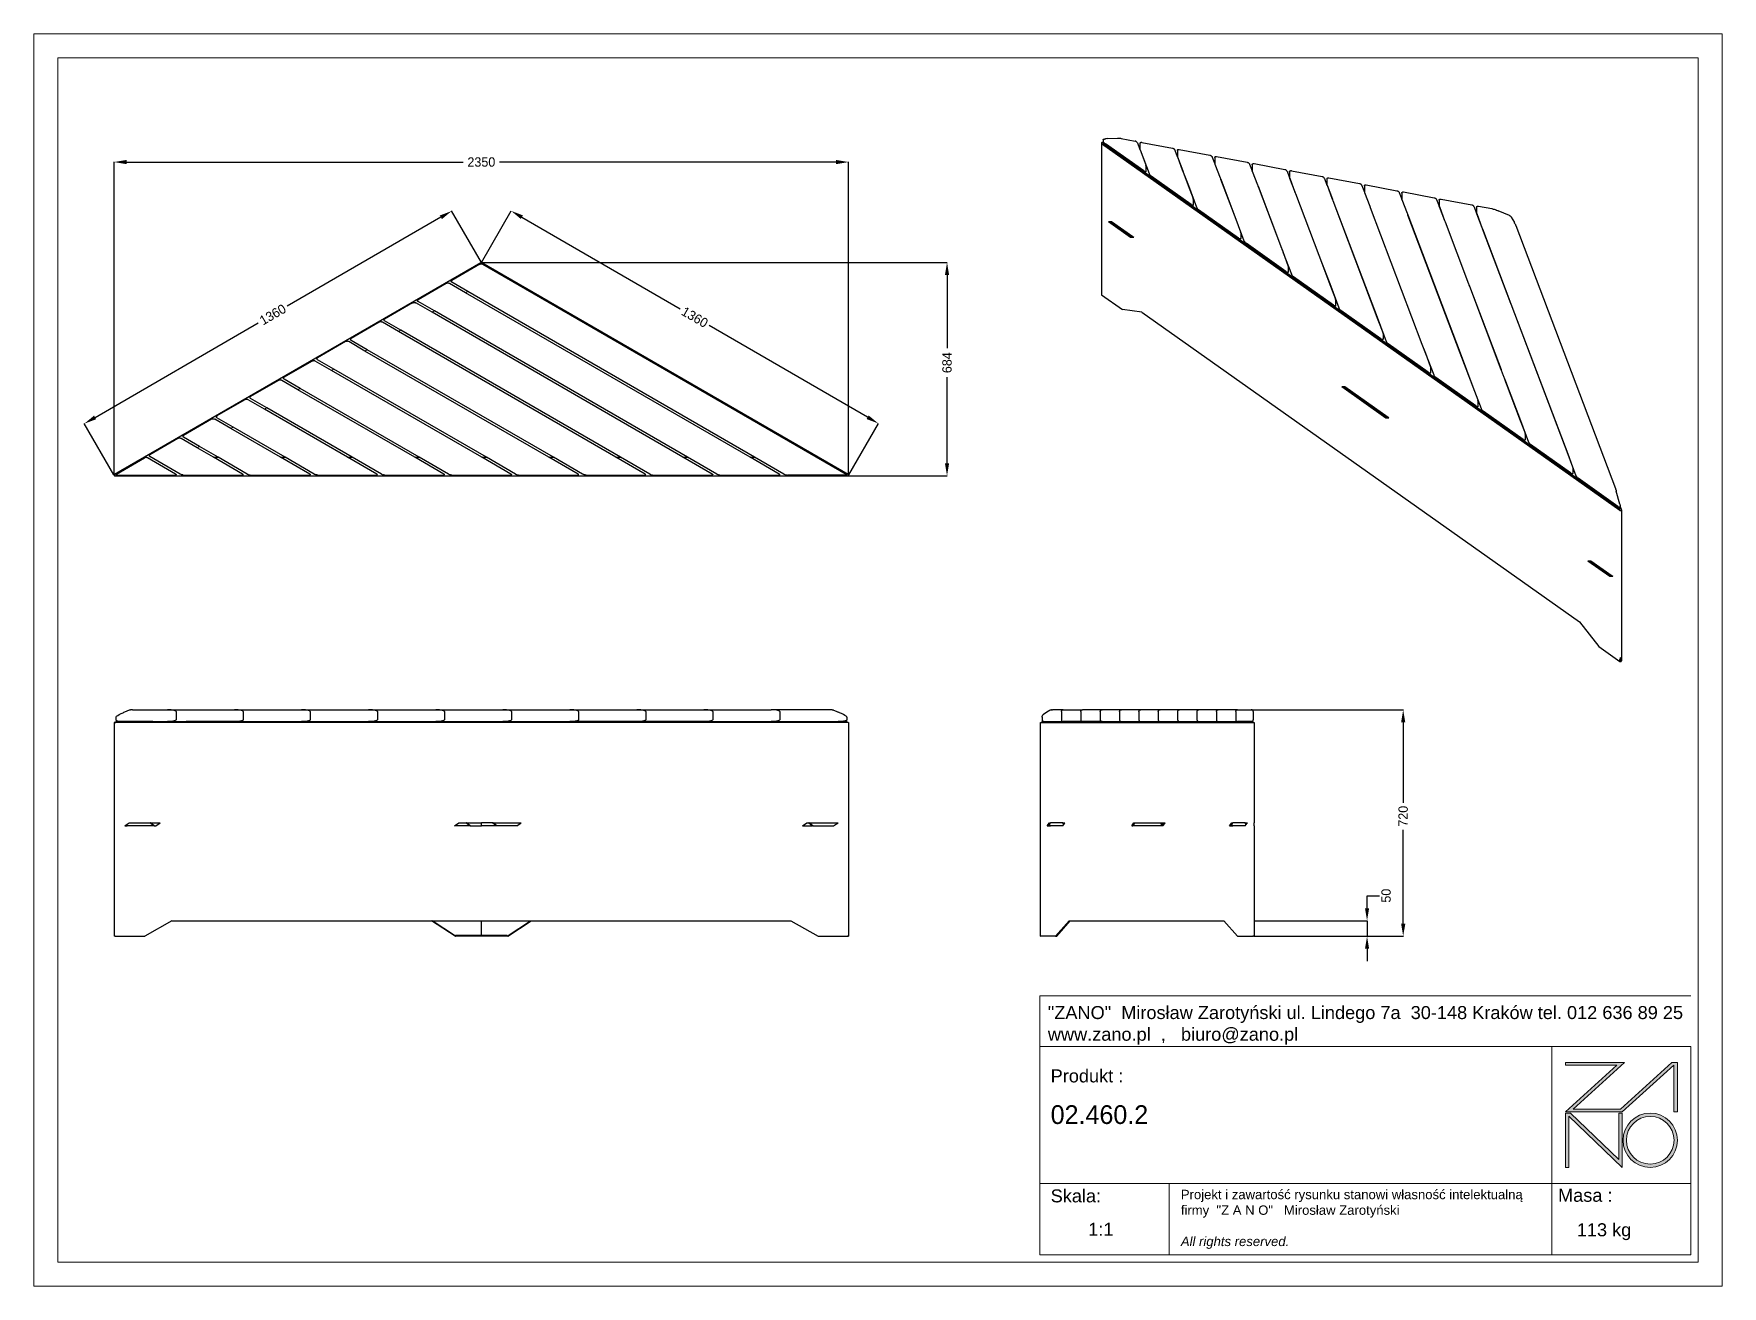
# Model space of a CAD drawing. Header units: millimetres. Extents: x -49 to 5358, y 50 to 4058.
import ezdxf

# ---------------------------------------------------------------- set-up
doc = ezdxf.new("R2010")
doc.units = ezdxf.units.MM
doc.layers.add('DIMS', color=1, linetype='Continuous')
doc.layers.add('tabelka', color=155, linetype='Continuous')
doc.dimstyles.new('ISO-25', dxfattribs={"dimtxt": 2.5, "dimasz": 2.5, "dimexe": 1.25, "dimexo": 0.625, "dimtad": 1, "dimtxsty": 'Standard', "dimcen": 2.5, "dimadec": 0, "dimazin": 0, "dimtfac": 1, "dimtmove": 0, "dimatfit": 3, "dimfxl": 1, "dimarcsym": 0})
doc.dimstyles.get("Standard").update_dxf_attribs({"dimtxt": 0.18, "dimasz": 0.18, "dimexe": 0.18, "dimexo": 0.0625, "dimgap": 0.09, "dimtad": 0, "dimtih": 1, "dimtoh": 1, "dimdec": 4, "dimzin": 0, "dimdsep": 46, "dimtxsty": 'Standard', "dimcen": 0.09, "dimadec": 0, "dimazin": 0, "dimtfac": 1, "dimtdec": 4, "dimtofl": 0, "dimtmove": 0, "dimatfit": 3, "dimfxl": 1, "dimtolj": 1, "dimtzin": 0, "dimarcsym": 0})

msp = doc.modelspace()

# ---------------------------------------------------------------- texts
at = {"layer": 'tabelka', "lineweight": 5, "attachment_point": 1}
for s, insert, char_height, width in [('{\\fArial|b0|i0|c238|p34;"ZANO"  Mirosław Zarotyński ul. Lindego 7a  30-148 Kraków tel. 012 636 89 25\\Pwww.zano.pl  ,   biuro@zano.pl}', (3198.4, 946.8), 41.595, 2040.38), ('{\\fArial|b0|i0|c238|p34;Produkt : }', (3207.4, 744.1), 41.595, 265.273), ('{\\fCentury Gothic|b0|i0|c238|p34;02.460.2}', (3207.4, 629.4), 60, 849.376), ('{\\fArial|b0|i0|c238|p34;Skala: }', (3207.4, 360.2), 41.595, 191.675), ('{\\fArial|b0|i0|c238|p34;Masa :}', (4832, 362.1), 41.595, 200.457), ('{\\fArial|b0|i0|c238|p34;1:1}', (3327.8, 253.4), 41.595, 42.482), ('{\\fArial|b0|i0|c238|p34;113 kg}', (4892.1, 251.7), 41.595, 290.547)]:
    msp.add_mtext(s, dxfattribs=dict(at, insert=insert, char_height=char_height, width=width))
at = {"layer": 'tabelka', "color": 1, "lineweight": 5, "insert": (3624.3, 358.8), "char_height": 30, "width": 1186.12, "attachment_point": 1}
msp.add_mtext('{\\fArial|b0|i0|c0|p34;Projekt i zawartość rysunku stanowi własność intelektualną firmy \\fArial|b0|i0|c238|p34; "Z A N O"   Mirosław Zarotyński\\fArial|b0|i1|c238|p34;\\P\\PAll rights reserved.}', dxfattribs=at)

# ---------------------------------------------------------------- blocks, each defined once
blk = doc.blocks.new('*D59')
at = {"layer": 'Defpoints', "color": 0}
for p in [(2560.6, 3647.5), (208.3, 2645.8), (2560.6, 2646.3)]:
    blk.add_point(p, dxfattribs=at)
at = {"layer": 'DIMS', "color": 0, "lineweight": -2}
for p, q in [((208.3, 2646.3), (208.3, 3648)), ((248.3, 3647.5), (1326, 3647.5)), ((2520.6, 3647.5), (1443, 3647.5)), ((2560.6, 2646.8), (2560.6, 3648))]:
    blk.add_line(p, q, dxfattribs=at)
at = {"layer": 'DIMS', "color": 0}
for points in [[(248.3, 3654.2), (248.3, 3640.8), (208.3, 3647.5)], [(2520.6, 3640.8), (2520.6, 3654.2), (2560.6, 3647.5)]]:
    blk.add_solid(points, dxfattribs=at)
at = {"layer": 'DIMS', "color": 0, "insert": (1384.5, 3647.5), "char_height": 30, "attachment_point": 5}
blk.add_mtext('2350', dxfattribs=at)
blk = doc.blocks.new('*D60')
at = {"layer": 'Defpoints', "color": 0}
for p in [(3858.9, 1220), (3859.4, 1170), (4220.5, 1170)]:
    blk.add_point(p, dxfattribs=at)
at = {"layer": 'DIMS', "color": 0, "lineweight": -2}
for p, q in [((4220.5, 1260), (4220.5, 1300)), ((4220.5, 1300), (4260.5, 1300)), ((3859.4, 1220), (4221, 1220)), ((4220.5, 1220), (4220.5, 1170)), ((3859.9, 1170), (4221, 1170)), ((4220.5, 1130), (4220.5, 1090))]:
    blk.add_line(p, q, dxfattribs=at)
at = {"layer": 'DIMS', "color": 0}
for points in [[(4213.9, 1260), (4227.2, 1260), (4220.5, 1220)], [(4227.2, 1130), (4213.9, 1130), (4220.5, 1170)]]:
    blk.add_solid(points, dxfattribs=at)
at = {"layer": 'DIMS', "color": 0, "insert": (4281.5, 1300), "char_height": 30, "attachment_point": 5, "rotation": 90}
blk.add_mtext('50', dxfattribs=at)
blk = doc.blocks.new('*D61')
at = {"layer": 'Defpoints', "color": 0}
for p in [(1384.5, 3326.6), (2557.5, 2643), (2875.6, 2643)]:
    blk.add_point(p, dxfattribs=at)
at = {"layer": 'DIMS', "color": 0, "lineweight": -2}
for p, q in [((1385, 3326.6), (2876.1, 3326.6)), ((2875.6, 3286.6), (2875.6, 3051.5)), ((2875.6, 2683), (2875.6, 2959.5)), ((2558, 2643), (2876.1, 2643))]:
    blk.add_line(p, q, dxfattribs=at)
at = {"layer": 'DIMS', "color": 0}
for points in [[(2882.2, 3286.6), (2868.9, 3286.6), (2875.6, 3326.6)], [(2868.9, 2683), (2882.2, 2683), (2875.6, 2643)]]:
    blk.add_solid(points, dxfattribs=at)
at = {"layer": 'DIMS', "color": 0, "insert": (2875.6, 3005.5), "char_height": 30, "attachment_point": 5, "rotation": 90}
blk.add_mtext('684', dxfattribs=at)
blk = doc.blocks.new('*D62')
at = {"layer": 'Defpoints', "color": 0}
for p in [(1289.5, 3490.8), (1384.5, 3326.6), (208.3, 2646.1)]:
    blk.add_point(p, dxfattribs=at)
at = {"layer": 'DIMS', "color": 0, "lineweight": -2}
for p, q in [((1254.8, 3470.8), (763, 3186.3)), ((1384.5, 3326.6), (1289.4, 3491)), ((147.8, 2830.4), (670.4, 3132.7)), ((208.2, 2646.2), (113.1, 2810.5))]:
    blk.add_line(p, q, dxfattribs=at)
at = {"layer": 'DIMS', "color": 0}
for points in [[(1258.2, 3465), (1251.5, 3476.6), (1289.5, 3490.8)], [(144.5, 2836.2), (151.2, 2824.6), (113.2, 2810.4)]]:
    blk.add_solid(points, dxfattribs=at)
at = {"layer": 'DIMS', "color": 0, "insert": (716.7, 3159.5), "char_height": 30, "attachment_point": 5, "rotation": 30.0493}
blk.add_mtext('\\A1;1360', dxfattribs=at)
blk = doc.blocks.new('*D63')
at = {"layer": 'Defpoints', "color": 0}
for p in [(1384.5, 3326.6), (2655.8, 2810.9), (2560.6, 2646.3)]:
    blk.add_point(p, dxfattribs=at)
at = {"layer": 'DIMS', "color": 0, "lineweight": -2}
for p, q in [((1384.5, 3326.6), (1479.8, 3491.3)), ((1514.3, 3471.1), (2021.5, 3177.8)), ((2621.2, 2831), (2114.1, 3124.3)), ((2560.7, 2646.4), (2655.9, 2811.1))]:
    blk.add_line(p, q, dxfattribs=at)
at = {"layer": 'DIMS', "color": 0}
for points in [[(1517.7, 3476.9), (1511, 3465.4), (1479.7, 3491.2)], [(2617.9, 2825.2), (2624.5, 2836.7), (2655.8, 2810.9)]]:
    blk.add_solid(points, dxfattribs=at)
at = {"layer": 'DIMS', "color": 0, "insert": (2067.8, 3151.1), "char_height": 30, "attachment_point": 5, "rotation": 329.957}
blk.add_mtext('\\A1;1360', dxfattribs=at)
blk = doc.blocks.new('*D64')
at = {"layer": 'Defpoints', "color": 0}
for p in [(3849.9, 1895), (3859.4, 1170), (4336.2, 1170)]:
    blk.add_point(p, dxfattribs=at)
at = {"layer": 'DIMS', "color": 0, "lineweight": -2}
for p, q in [((3850.4, 1895), (4336.7, 1895)), ((4336.2, 1855), (4336.2, 1597.6)), ((4336.2, 1210), (4336.2, 1510.6)), ((3859.9, 1170), (4336.7, 1170))]:
    blk.add_line(p, q, dxfattribs=at)
at = {"layer": 'DIMS', "color": 0}
for points in [[(4342.9, 1855), (4329.6, 1855), (4336.2, 1895)], [(4329.6, 1210), (4342.9, 1210), (4336.2, 1170)]]:
    blk.add_solid(points, dxfattribs=at)
at = {"layer": 'DIMS', "color": 0, "insert": (4336.2, 1554.1), "char_height": 30, "attachment_point": 5, "rotation": 90}
blk.add_mtext('720', dxfattribs=at)
blk = doc.blocks.new('zano')
at = {"layer": 'Defpoints', "lineweight": 5}
for points in [[(6270.2, 3716.2), (6270.2, 3707.4), (6434.8, 3707.4), (6270.2, 3558.4), (6452.4, 3558.4), (6617.9, 3708.2), (6617.9, 3558.4), (6628.6, 3558.4), (6628.6, 3716.2), (6610.7, 3716.2), (6446.1, 3567.2), (6295.4, 3567.2), (6459.9, 3716.2), (6270.2, 3716.2), (6270.2, 3707.4)], [(6270.2, 3554.4), (6286.2, 3554.4), (6441.7, 3405.6), (6441.7, 3554.4), (6452.4, 3554.4), (6452.4, 3380.5), (6281, 3544.6), (6281, 3380.5), (6270.2, 3380.5)]]:
    blk.add_hatch(color=251, dxfattribs=at).paths.add_polyline_path(points)
h = blk.add_hatch(color=251, dxfattribs=at)
h.paths.add_polyline_path([(6454.7, 3467.4, 1), (6628.6, 3467.4, 1)])
h.paths.add_polyline_path([(6617.9, 3467.4, -1), (6465.4, 3467.4, -1)], flags=16)
at = {"layer": 'Defpoints', "color": 251, "lineweight": 5}
blk.add_lwpolyline([(6434.8, 3707.4), (6270.2, 3558.4), (6452.4, 3558.4), (6617.9, 3708.2), (6617.9, 3558.4), (6628.6, 3558.4), (6628.6, 3716.2), (6610.7, 3716.2), (6446.1, 3567.2), (6295.4, 3567.2), (6459.9, 3716.2), (6270.2, 3716.2), (6270.2, 3707.4), (6432.1, 3707.4)], dxfattribs=at)
for points in [[(6270.2, 3716.2), (6270.2, 3707.4), (6434.8, 3707.4), (6270.2, 3558.4), (6452.4, 3558.4), (6617.9, 3708.2), (6617.9, 3558.4), (6628.6, 3558.4), (6628.6, 3716.2), (6610.7, 3716.2), (6446.1, 3567.2), (6295.4, 3567.2), (6459.9, 3716.2), (6270.2, 3716.2), (6270.2, 3707.4)], [(6270.2, 3554.4), (6286.2, 3554.4), (6441.7, 3405.6), (6441.7, 3554.4), (6452.4, 3554.4), (6452.4, 3380.5), (6281, 3544.6), (6281, 3380.5), (6270.2, 3380.5)]]:
    blk.add_lwpolyline(points, close=True, dxfattribs=at)
for radius in [87, 76.3]:
    blk.add_circle((6541.7, 3467.4), radius, dxfattribs=at)

# ---------------------------------------------------------------- dimensions: what is measured, and where the dimension line sits
at = {"layer": 'DIMS'}
dim = msp.add_linear_dim(base=(2560.6, 3647.5), p1=(208.3, 2645.8), p2=(2560.6, 2646.3), text='2350', dimstyle='ISO-25', override={"dimscale": 1, "dimtxt": 30, "dimasz": 40, "dimexe": 0.5, "dimexo": 0.5, "dimgap": 6, "dimtad": 0, "dimtih": 1, "dimtoh": 1, "dimdec": 0, "dimlfac": 1, "dimzin": 0, "dimadec": 2, "dimtfac": 2, "dimtdec": 1, "dimtzin": 0}, dxfattribs=at)
dim.commit()
dim.dimension.update_dxf_attribs({"geometry": '*D59', "text_midpoint": (1384.5, 3647.5)})
dim = msp.add_linear_dim(base=(1289.5, 3490.8), p1=(208.3, 2646.1), p2=(1384.5, 3326.6), angle=30.0493, text='1360', dimstyle='Standard', override={"dimtxt": 30, "dimasz": 40, "dimgap": 6, "dimtih": 0, "dimdec": 0}, dxfattribs=at)
dim.commit()
dim.dimension.update_dxf_attribs({"geometry": '*D62', "text_midpoint": (716.7, 3159.5), "dimtype": 161})
dim = msp.add_aligned_dim(p1=(1384.5, 3326.6), p2=(2560.6, 2646.3), distance=190.1, text='1360', dimstyle='Standard', override={"dimtxt": 30, "dimasz": 40, "dimgap": 6, "dimtih": 0, "dimtoh": 0, "dimdec": 0}, dxfattribs=at)
dim.commit()
dim.dimension.update_dxf_attribs({"geometry": '*D63', "text_midpoint": (2067.8, 3151.1)})
for base, p1, p2, text, override, picture, middle in [((2875.6, 2643), (1384.5, 3326.6), (2557.5, 2643), '684', {"dimtxt": 30, "dimasz": 40, "dimexe": 0.5, "dimexo": 0.5, "dimgap": 6, "dimtad": 0, "dimtih": 1, "dimtoh": 1, "dimdec": 0, "dimzin": 0, "dimtxsty": 'Standard', "dimadec": 2, "dimtfac": 2, "dimtdec": 1, "dimtzin": 0}, '*D61', (2875.6, 3005.5)), ((4336.2, 1170), (3849.9, 1895), (3859.4, 1170), '720', {"dimtxt": 30, "dimasz": 40, "dimexe": 0.5, "dimexo": 0.5, "dimgap": 6, "dimtad": 0, "dimtih": 1, "dimtoh": 1, "dimdec": 0, "dimzin": 0, "dimadec": 2, "dimtfac": 2, "dimtdec": 1, "dimtzin": 0}, '*D64', (4336.2, 1554.1)), ((4220.5, 1170), (3858.9, 1220), (3859.4, 1170), '50', {"dimtxt": 30, "dimasz": 40, "dimexe": 0.5, "dimexo": 0.5, "dimgap": 6, "dimtad": 0, "dimtih": 1, "dimtoh": 1, "dimdec": 0, "dimzin": 0, "dimtxsty": 'Standard', "dimadec": 2, "dimtfac": 2, "dimtdec": 1, "dimtzin": 0}, '*D60', (4281.5, 1300))]:
    dim = msp.add_linear_dim(base=base, p1=p1, p2=p2, angle=270, text=text, dimstyle='ISO-25', override=override, dxfattribs=at)
    dim.commit()
    dim.dimension.update_dxf_attribs({"geometry": picture, "text_midpoint": middle, "dimtype": 160, "text_rotation": 90})

# ---------------------------------------------------------------- linework, layer by layer
for p, q in [((3369.9, 3708.7), (3369.8, 3708.2)), ((3369.8, 3708.2), (3369.8, 3707.7)), ((3369.8, 3707.7), (3369.9, 3707.2)), ((3369.8, 3707.7), (3369.8, 3224.5)), ((3370.2, 3709.1), (3369.9, 3708.7)), ((3369.9, 3707.2), (3370.3, 3706.8)), ((3370.6, 3709.5), (3370.2, 3709.1)), ((3370.3, 3706.8), (3370.7, 3706.4)), ((3371.1, 3709.9), (3370.6, 3709.5)), ((3370.7, 3706.4), (5029.6, 2533.4)), ((3371.7, 3710.1), (3371.1, 3709.9)), ((3372.4, 3710.2), (3371.7, 3710.1)), ((3373.1, 3710.3), (3372.4, 3710.2)), ((3373.8, 3710.2), (3373.1, 3710.3)), ((3373.8, 3710.2), (3378.1, 3709.4)), ((3375.1, 3718.8), (3375.8, 3719.7)), ((3375.1, 3718.8), (3375.1, 3713.3)), ((3375.2, 3712.8), (3375.1, 3713.3)), ((3375.2, 3712.8), (3375.8, 3711.6)), ((3375.6, 3709), (5030.3, 2539)), ((3379.4, 3708.3), (3375.6, 3709)), ((3375.6, 3709), (3375.6, 3706.9)), ((3378.4, 3704.9), (3375.6, 3706.9)), ((3376, 3720.1), (3375.8, 3719.7)), ((3375.8, 3711.6), (3376.3, 3711)), ((3376.6, 3720.3), (3376, 3720.1)), ((3376.3, 3711), (3378.1, 3709.4)), ((3376.6, 3720.3), (3378.7, 3721.1)), ((3378.1, 3709.4), (3378.3, 3709.2)), ((3378.1, 3709.4), (3378.3, 3709.4)), ((3378.3, 3709.2), (3379.2, 3708.5)), ((3378.4, 3704.9), (5027.5, 2538.9)), ((3379.8, 3721.3), (3378.7, 3721.1)), ((3379.2, 3708.5), (3379.4, 3708.3)), ((3379.4, 3708.3), (3382.5, 3706.1)), ((3379.8, 3721.3), (3383.3, 3721.9)), ((3505.3, 3619.2), (3382.5, 3706.1)), ((3385, 3722), (3383.3, 3721.9)), ((3390.1, 3722.4), (3385, 3722)), ((3390.1, 3722.4), (3421.3, 3724)), ((3421.3, 3724), (3422.7, 3724.1)), ((3422.7, 3724.1), (3424.3, 3724)), ((3424.3, 3724), (3426.1, 3724)), ((3426.1, 3724), (3427.8, 3723.9)), ((3427.8, 3723.9), (3429.6, 3723.7)), ((3429.6, 3723.7), (3431.1, 3723.5)), ((3431.1, 3723.5), (3431.5, 3723.5)), ((3431.5, 3723.5), (3432.7, 3723.3)), ((3432.7, 3723.3), (3477.6, 3714.8)), ((3478.8, 3714.5), (3477.6, 3714.8)), ((3480, 3714), (3478.8, 3714.5)), ((3481.1, 3713.4), (3480, 3714)), ((3482.1, 3712.7), (3481.1, 3713.4)), ((3482.7, 3712.2), (3482.1, 3712.7)), ((3483.6, 3711.3), (3482.7, 3712.2)), ((3484.3, 3710.4), (3483.6, 3711.3)), ((3484.7, 3709.6), (3484.3, 3710.4)), ((3485.2, 3708.7), (3484.7, 3709.6)), ((3485.2, 3708.7), (3493.2, 3687.6)), ((3493.2, 3687.6), (3493.6, 3687.5)), ((3493.2, 3687.6), (3493.5, 3686.7)), ((3493.4, 3707.1), (3493.5, 3707.9)), ((3493.4, 3707.1), (3493.4, 3688.7)), ((3493.4, 3688.7), (3493.6, 3687.7)), ((3493.5, 3707.9), (3493.7, 3708.7)), ((3493.8, 3686.6), (3493.5, 3686.7)), ((3493.5, 3686.7), (3511.8, 3638.6)), ((3493.6, 3687.5), (3493.6, 3687.7)), ((3493.8, 3686.8), (3493.6, 3687.5)), ((3493.6, 3687.5), (3493.6, 3687.5)), ((3493.7, 3708.7), (3494.1, 3709.4)), ((3493.8, 3686.8), (3493.8, 3686.6)), ((3493.8, 3686.6), (3522.7, 3610.5)), ((3494.1, 3709.4), (3494.6, 3709.9)), ((3494.6, 3709.9), (3495.3, 3710.3)), ((3495.3, 3710.3), (3496.2, 3710.6)), ((3496.2, 3710.6), (3497.1, 3710.7)), ((3497.1, 3710.7), (3498.1, 3710.8)), ((3498.1, 3710.8), (3499.3, 3710.6)), ((3499.3, 3710.6), (3597.4, 3692.1)), ((3597.4, 3692.1), (3598.6, 3691.8)), ((3598.6, 3691.8), (3599.7, 3691.3)), ((3599.7, 3691.3), (3600.9, 3690.7)), ((3600.9, 3690.7), (3601.9, 3690)), ((3602.4, 3689.5), (3601.9, 3690)), ((3602.4, 3689.5), (3603.3, 3688.6)), ((3603.3, 3688.6), (3604.1, 3687.7)), ((3604.5, 3687), (3604.1, 3687.7)), ((3604.5, 3687), (3605, 3686)), ((3605, 3686), (3613, 3664.9)), ((3613.1, 3684.4), (3613.2, 3685.2)), ((3613.1, 3684.4), (3613.1, 3666.1)), ((3613.2, 3685.2), (3613.4, 3686)), ((3613.4, 3686), (3613.8, 3686.7)), ((3613.8, 3686.7), (3614.4, 3687.2)), ((3614.4, 3687.2), (3615.1, 3687.6)), ((3615.1, 3687.6), (3616, 3687.9)), ((3616, 3687.9), (3616.9, 3688)), ((3616.9, 3688), (3617.9, 3688.1)), ((3617.9, 3688.1), (3619.1, 3688)), ((3619.1, 3688), (3717.2, 3669.4)), ((3511.8, 3638.6), (3512, 3637.7)), ((3512.4, 3636.3), (3512, 3637.7)), ((3512.4, 3636.3), (3512.4, 3635.7)), ((3512.4, 3635.7), (3512.4, 3617.3)), ((3613, 3664.9), (3613.4, 3664.8)), ((3613, 3664.9), (3613.3, 3664)), ((3613.1, 3666.1), (3613.3, 3665)), ((3613.4, 3664.8), (3613.3, 3665)), ((3613.6, 3664), (3613.3, 3664)), ((3613.3, 3664), (3630, 3619.8)), ((3613.5, 3664.1), (3613.4, 3664.8)), ((3613.4, 3664.8), (3613.4, 3664.8)), ((3613.5, 3664.1), (3613.6, 3664)), ((3613.6, 3664), (3630.3, 3619.8)), ((3717.2, 3669.4), (3718.3, 3669.1)), ((3718.3, 3669.1), (3719.5, 3668.6)), ((3719.5, 3668.6), (3720.6, 3668)), ((3720.6, 3668), (3721.6, 3667.3)), ((3722.2, 3666.8), (3721.6, 3667.3)), ((3722.2, 3666.8), (3723.1, 3665.9)), ((3723.1, 3665.9), (3723.8, 3665)), ((3724.2, 3664.3), (3723.8, 3665)), ((3724.2, 3664.3), (3724.7, 3663.3)), ((3724.7, 3663.3), (3732.7, 3642.2)), ((3732.7, 3642.2), (3733.1, 3642.1)), ((3732.7, 3642.2), (3733.1, 3641.3)), ((3732.9, 3661.8), (3733, 3662.5)), ((3732.9, 3661.8), (3732.9, 3643.4)), ((3732.9, 3643.4), (3733.1, 3642.3)), ((3733, 3662.5), (3733.2, 3663.3)), ((3733.1, 3642.1), (3733.1, 3642.3)), ((3733.1, 3642.1), (3733.2, 3642.1)), ((3733.4, 3641.3), (3733.1, 3641.3)), ((3733.1, 3641.3), (3749.8, 3597.2)), ((3733.2, 3663.3), (3733.6, 3664)), ((3733.3, 3641.4), (3733.2, 3642.1)), ((3733.3, 3641.4), (3733.4, 3641.3)), ((3733.4, 3641.3), (3750.1, 3597.1)), ((3733.6, 3664), (3734.2, 3664.5)), ((3734.2, 3664.5), (3734.8, 3664.9)), ((3734.8, 3664.9), (3735.7, 3665.2)), ((3735.7, 3665.2), (3736.6, 3665.3)), ((3736.6, 3665.3), (3737.7, 3665.4)), ((3737.7, 3665.4), (3738.9, 3665.3)), ((3738.9, 3665.3), (3836.9, 3646.7)), ((3836.9, 3646.7), (3838.1, 3646.4)), ((3838.1, 3646.4), (3839.3, 3645.9)), ((3839.3, 3645.9), (3840.4, 3645.3)), ((3840.4, 3645.3), (3841.4, 3644.6)), ((3842, 3644.1), (3841.4, 3644.6)), ((3842, 3644.1), (3842.9, 3643.2)), ((3842.9, 3643.2), (3843.6, 3642.4)), ((3844, 3641.6), (3843.6, 3642.4)), ((3844, 3641.6), (3844.5, 3640.7)), ((3844.5, 3640.7), (3852.5, 3619.5)), ((3852.7, 3639.1), (3852.8, 3639.8)), ((3852.7, 3639.1), (3852.7, 3620.7)), ((3852.8, 3639.8), (3853, 3640.7)), ((3853, 3640.7), (3853.4, 3641.3)), ((3853.4, 3641.3), (3854, 3641.8)), ((3854, 3641.8), (3854.6, 3642.2)), ((3854.6, 3642.2), (3855.5, 3642.5)), ((3855.5, 3642.5), (3856.4, 3642.6)), ((3856.4, 3642.6), (3857.4, 3642.7)), ((3857.4, 3642.7), (3858.6, 3642.6)), ((3858.6, 3642.6), (3956.7, 3624)), ((3956.7, 3624), (3957.9, 3623.7)), ((3957.9, 3623.7), (3959, 3623.2)), ((3959, 3623.2), (3960.2, 3622.6)), ((3960.2, 3622.6), (3961.2, 3621.9)), ((3505.3, 3619.2), (3507.5, 3617.7)), ((3508.6, 3617.1), (3507.5, 3617.7)), ((3509.5, 3616.7), (3508.6, 3617.1)), ((3510.7, 3616.3), (3509.5, 3616.7)), ((3511.4, 3616.2), (3510.7, 3616.3)), ((3511.8, 3616.4), (3511.4, 3616.2)), ((3512.2, 3616.9), (3511.8, 3616.4)), ((3512.2, 3616.9), (3512.4, 3617.3)), ((3522.7, 3610.5), (3523.1, 3609.5)), ((3523.1, 3609.5), (3523.6, 3608.7)), ((3523.6, 3608.7), (3524.2, 3607.6)), ((3524.2, 3607.6), (3525, 3606.5)), ((3525, 3606.5), (3525.9, 3605.4)), ((3525.9, 3605.4), (3526.8, 3604.4)), ((3526.8, 3604.4), (3527.8, 3603.5)), ((3527.8, 3603.5), (3528.3, 3603)), ((3528.3, 3603), (3529.3, 3602.3)), ((3657.1, 3511.9), (3529.3, 3602.3)), ((3630.3, 3619.8), (3630, 3619.8)), ((3630, 3619.8), (3630.9, 3617.6)), ((3630.3, 3619.8), (3631.2, 3617.5)), ((3631.2, 3617.5), (3630.9, 3617.6)), ((3630.9, 3617.6), (3631.8, 3615.3)), ((3631.2, 3617.5), (3632.1, 3615.2)), ((3632.1, 3615.2), (3631.8, 3615.3)), ((3631.8, 3615.3), (3648, 3572.4)), ((3632.1, 3615.2), (3648.4, 3572.2)), ((3648, 3572.4), (3648.4, 3572.2)), ((3648, 3572.4), (3663.6, 3531.2)), ((3648.4, 3572.2), (3674.6, 3503.1)), ((3750.1, 3597.1), (3749.8, 3597.2)), ((3749.8, 3597.2), (3750.7, 3594.9)), ((3750.1, 3597.1), (3751, 3594.8)), ((3751, 3594.8), (3750.7, 3594.9)), ((3750.7, 3594.9), (3751.5, 3592.6)), ((3751, 3594.8), (3751.8, 3592.5)), ((3751.8, 3592.5), (3751.5, 3592.6)), ((3751.5, 3592.6), (3799.9, 3465)), ((3751.8, 3592.5), (3800.2, 3464.8)), ((3852.5, 3619.5), (3852.9, 3619.4)), ((3852.5, 3619.5), (3852.8, 3618.6)), ((3852.7, 3620.7), (3852.9, 3619.6)), ((3853.1, 3618.6), (3852.8, 3618.6)), ((3852.8, 3618.6), (3869.6, 3574.5)), ((3852.9, 3619.4), (3852.9, 3619.6)), ((3853.1, 3618.7), (3852.9, 3619.4)), ((3852.9, 3619.4), (3852.9, 3619.4)), ((3853.1, 3618.7), (3853.1, 3618.6)), ((3853.1, 3618.6), (3869.9, 3574.4)), ((3869.9, 3574.4), (3869.6, 3574.5)), ((3869.6, 3574.5), (3870.4, 3572.2)), ((3869.9, 3574.4), (3870.7, 3572.1)), ((3870.7, 3572.1), (3870.4, 3572.2)), ((3870.4, 3572.2), (3871.3, 3569.9)), ((3870.7, 3572.1), (3871.6, 3569.8)), ((3871.6, 3569.8), (3871.3, 3569.9)), ((3871.3, 3569.9), (3946.4, 3371.8)), ((3871.6, 3569.8), (3946.7, 3371.7)), ((3961.7, 3621.4), (3961.2, 3621.9)), ((3961.7, 3621.4), (3962.6, 3620.6)), ((3962.6, 3620.6), (3963.4, 3619.7)), ((3963.8, 3618.9), (3963.4, 3619.7)), ((3963.8, 3618.9), (3964.3, 3618)), ((3964.3, 3618), (3972.3, 3596.8)), ((3972.3, 3596.8), (3972.7, 3596.7)), ((3972.3, 3596.8), (3972.6, 3595.9)), ((3972.4, 3616.4), (3972.5, 3617.2)), ((3972.4, 3616.4), (3972.4, 3598)), ((3972.4, 3598), (3972.6, 3596.9)), ((3972.5, 3617.2), (3972.7, 3618)), ((3972.7, 3596.7), (3972.6, 3596.9)), ((3972.9, 3595.9), (3972.6, 3595.9)), ((3972.6, 3595.9), (3989.3, 3551.8)), ((3972.7, 3618), (3973.1, 3618.6)), ((3972.8, 3596), (3972.7, 3596.7)), ((3972.7, 3596.7), (3972.7, 3596.7)), ((3972.8, 3596), (3972.9, 3595.9)), ((3972.9, 3595.9), (3989.6, 3551.7)), ((3973.1, 3618.6), (3973.7, 3619.1)), ((3973.7, 3619.1), (3974.4, 3619.6)), ((3974.4, 3619.6), (3975.3, 3619.8)), ((3975.3, 3619.8), (3976.2, 3620)), ((3976.2, 3620), (3977.2, 3620)), ((3977.2, 3620), (3978.4, 3619.9)), ((3978.4, 3619.9), (4076.5, 3601.3)), ((4076.5, 3601.3), (4077.6, 3601)), ((4077.6, 3601), (4078.8, 3600.5)), ((4078.8, 3600.5), (4079.9, 3599.9)), ((4079.9, 3599.9), (4081, 3599.2)), ((4081.5, 3598.7), (4081, 3599.2)), ((4081.5, 3598.7), (4082.4, 3597.9)), ((4082.4, 3597.9), (4083.1, 3597)), ((4083.5, 3596.2), (4083.1, 3597)), ((4083.5, 3596.2), (4084, 3595.3)), ((4084, 3595.3), (4092, 3574.1)), ((4092, 3574.1), (4092.4, 3574)), ((4092, 3574.1), (4092.4, 3573.2)), ((4092.2, 3593.7), (4092.3, 3594.5)), ((4092.2, 3593.7), (4092.2, 3575.3)), ((4092.2, 3575.3), (4092.4, 3574.2)), ((4092.3, 3594.5), (4092.5, 3595.3)), ((4092.4, 3574), (4092.4, 3574.2)), ((4092.4, 3574), (4092.5, 3574)), ((4092.7, 3573.2), (4092.4, 3573.2)), ((4092.4, 3573.2), (4109.1, 3529.1)), ((4092.5, 3595.3), (4092.9, 3595.9)), ((4092.6, 3573.3), (4092.5, 3574)), ((4092.6, 3573.3), (4092.7, 3573.2)), ((4092.7, 3573.2), (4109.4, 3529)), ((4092.9, 3595.9), (4093.5, 3596.4)), ((4093.5, 3596.4), (4094.1, 3596.9)), ((4094.1, 3596.9), (4095, 3597.1)), ((4095, 3597.1), (4095.9, 3597.3)), ((4095.9, 3597.3), (4097, 3597.3)), ((4097, 3597.3), (4098.2, 3597.2)), ((4098.2, 3597.2), (4196.2, 3578.6)), ((4197.4, 3578.3), (4196.2, 3578.6)), ((4198.6, 3577.8), (4197.4, 3578.3)), ((4199.7, 3577.2), (4198.6, 3577.8)), ((4200.7, 3576.5), (4199.7, 3577.2)), ((4201.3, 3576), (4200.7, 3576.5)), ((4202.2, 3575.2), (4201.3, 3576)), ((4202.9, 3574.3), (4202.2, 3575.2)), ((4203.3, 3573.5), (4202.9, 3574.3)), ((4203.8, 3572.6), (4203.3, 3573.5)), ((4203.8, 3572.6), (4211.8, 3551.4)), ((4212, 3571), (4212.1, 3571.8)), ((4212, 3571), (4212, 3552.6)), ((4212.1, 3571.8), (4212.3, 3572.6)), ((4212.3, 3572.6), (4212.7, 3573.2)), ((4212.7, 3573.2), (4213.3, 3573.7)), ((4213.3, 3573.7), (4213.9, 3574.2)), ((4213.9, 3574.2), (4214.8, 3574.4)), ((4214.8, 3574.4), (4215.7, 3574.6)), ((4215.7, 3574.6), (4216.7, 3574.6)), ((4216.7, 3574.6), (4217.9, 3574.5)), ((4217.9, 3574.5), (4316, 3555.9)), ((3663.6, 3531.2), (3663.9, 3530.4)), ((3664.2, 3528.9), (3663.9, 3530.4)), ((3664.2, 3528.9), (3664.2, 3528.3)), ((3664.2, 3528.3), (3664.2, 3509.9)), ((3989.6, 3551.7), (3989.3, 3551.8)), ((3989.3, 3551.8), (3990.2, 3549.5)), ((3989.6, 3551.7), (3990.5, 3549.4)), ((3990.5, 3549.4), (3990.2, 3549.5)), ((3990.2, 3549.5), (3991.1, 3547.2)), ((3990.5, 3549.4), (3991.4, 3547.2)), ((3991.4, 3547.2), (3991.1, 3547.2)), ((3991.1, 3547.2), (4066.1, 3349.1)), ((3991.4, 3547.2), (4066.4, 3349.1)), ((4109.4, 3529), (4109.1, 3529.1)), ((4109.1, 3529.1), (4110, 3526.8)), ((4109.4, 3529), (4110.3, 3526.7)), ((4110.3, 3526.7), (4110, 3526.8)), ((4110, 3526.8), (4110.8, 3524.5)), ((4110.3, 3526.7), (4111.1, 3524.5)), ((4111.1, 3524.5), (4110.8, 3524.5)), ((4110.8, 3524.5), (4255.4, 3142.9)), ((4111.1, 3524.5), (4255.8, 3142.6)), ((4211.8, 3551.4), (4212.2, 3551.4)), ((4211.8, 3551.4), (4212.1, 3550.6)), ((4212, 3552.6), (4212.2, 3551.5)), ((4212.4, 3550.5), (4212.1, 3550.6)), ((4212.1, 3550.6), (4228.9, 3506.4)), ((4212.2, 3551.4), (4212.2, 3551.5)), ((4212.4, 3550.7), (4212.2, 3551.4)), ((4212.2, 3551.4), (4212.2, 3551.4)), ((4212.4, 3550.7), (4212.4, 3550.5)), ((4212.4, 3550.5), (4229.2, 3506.3)), ((4316, 3555.9), (4317.2, 3555.6)), ((4317.2, 3555.6), (4318.3, 3555.1)), ((4318.3, 3555.1), (4319.5, 3554.5)), ((4319.5, 3554.5), (4320.5, 3553.8)), ((4321, 3553.3), (4320.5, 3553.8)), ((4321, 3553.3), (4322, 3552.5)), ((4322, 3552.5), (4322.7, 3551.6)), ((4323.1, 3550.8), (4322.7, 3551.6)), ((4323.1, 3550.8), (4323.6, 3549.9)), ((4323.6, 3549.9), (4331.6, 3528.7)), ((4331.6, 3528.7), (4332, 3528.7)), ((4331.6, 3528.7), (4331.9, 3527.9)), ((4331.7, 3548.3), (4331.8, 3549.1)), ((4331.7, 3548.3), (4331.7, 3529.9)), ((4331.7, 3529.9), (4331.9, 3528.8)), ((4331.8, 3549.1), (4332, 3549.9)), ((4332, 3528.7), (4331.9, 3528.8)), ((4332.2, 3527.8), (4331.9, 3527.9)), ((4331.9, 3527.9), (4348.6, 3483.7)), ((4332, 3549.9), (4332.4, 3550.5)), ((4332.1, 3528), (4332, 3528.7)), ((4332, 3528.7), (4332, 3528.7)), ((4332.1, 3528), (4332.2, 3527.8)), ((4332.2, 3527.8), (4348.9, 3483.6)), ((4332.4, 3550.5), (4333, 3551)), ((4333, 3551), (4333.7, 3551.5)), ((4333.7, 3551.5), (4334.6, 3551.8)), ((4334.6, 3551.8), (4335.5, 3551.9)), ((4335.5, 3551.9), (4336.5, 3551.9)), ((4336.5, 3551.9), (4337.7, 3551.8)), ((4337.7, 3551.8), (4435.8, 3533.2)), ((4435.8, 3533.2), (4436.9, 3532.9)), ((4436.9, 3532.9), (4438.1, 3532.5)), ((4438.1, 3532.5), (4439.2, 3531.8)), ((4439.2, 3531.8), (4440.3, 3531.1)), ((4440.8, 3530.6), (4440.3, 3531.1)), ((4440.8, 3530.6), (4441.7, 3529.8)), ((4441.7, 3529.8), (4442.4, 3528.9)), ((4442.8, 3528.1), (4442.4, 3528.9)), ((4442.8, 3528.1), (4443.3, 3527.2)), ((4443.3, 3527.2), (4451.3, 3506.1)), ((4451.5, 3525.6), (4451.6, 3526.4)), ((4451.5, 3525.6), (4451.5, 3507.2)), ((4451.6, 3526.4), (4451.8, 3527.2)), ((4451.8, 3527.2), (4452.2, 3527.8)), ((4452.2, 3527.8), (4452.8, 3528.3)), ((4452.8, 3528.3), (4453.4, 3528.8)), ((4453.4, 3528.8), (4454.3, 3529.1)), ((4454.3, 3529.1), (4455.2, 3529.2)), ((4455.2, 3529.2), (4456.3, 3529.3)), ((4456.3, 3529.3), (4457.5, 3529.1)), ((4457.5, 3529.1), (4555.6, 3510.5)), ((3657.1, 3511.9), (3659.4, 3510.4)), ((3660.5, 3509.7), (3659.4, 3510.4)), ((3661.4, 3509.3), (3660.5, 3509.7)), ((3662.6, 3508.9), (3661.4, 3509.3)), ((3663.2, 3508.8), (3662.6, 3508.9)), ((3663.7, 3509), (3663.2, 3508.8)), ((3664, 3509.5), (3663.7, 3509)), ((3664, 3509.5), (3664.2, 3509.9)), ((3674.6, 3503.1), (3675, 3502.1)), ((3675, 3502.1), (3675.4, 3501.3)), ((3675.4, 3501.3), (3676, 3500.2)), ((3676, 3500.2), (3676.8, 3499.1)), ((3676.8, 3499.1), (3677.7, 3498)), ((3677.7, 3498), (3678.7, 3497)), ((3678.7, 3497), (3679.7, 3496.1)), ((3679.7, 3496.1), (3680.2, 3495.6)), ((3680.2, 3495.6), (3681.1, 3494.9)), ((3809, 3404.5), (3681.1, 3494.9)), ((3799.9, 3465), (3800.2, 3464.8)), ((3799.9, 3465), (3815.5, 3423.9)), ((3800.2, 3464.8), (3826.4, 3395.7)), ((4229.2, 3506.3), (4228.9, 3506.4)), ((4228.9, 3506.4), (4229.7, 3504.1)), ((4229.2, 3506.3), (4230, 3504)), ((4230, 3504), (4229.7, 3504.1)), ((4229.7, 3504.1), (4230.6, 3501.8)), ((4230, 3504), (4230.9, 3501.8)), ((4230.9, 3501.8), (4230.6, 3501.8)), ((4230.6, 3501.8), (4396, 3065.3)), ((4230.9, 3501.8), (4396.3, 3065.2)), ((4348.9, 3483.6), (4348.6, 3483.7)), ((4348.6, 3483.7), (4349.5, 3481.4)), ((4348.9, 3483.6), (4349.8, 3481.4)), ((4349.8, 3481.4), (4349.5, 3481.4)), ((4349.5, 3481.4), (4350.4, 3479.1)), ((4349.8, 3481.4), (4350.7, 3479.1)), ((4350.7, 3479.1), (4350.4, 3479.1)), ((4350.4, 3479.1), (4518, 3036.8)), ((4350.7, 3479.1), (4518.4, 3036.6)), ((4451.3, 3506.1), (4451.7, 3506)), ((4451.3, 3506.1), (4451.7, 3505.2)), ((4451.5, 3507.2), (4451.7, 3506.1)), ((4451.7, 3506), (4451.7, 3506.1)), ((4451.7, 3506), (4451.8, 3506)), ((4452, 3505.1), (4451.7, 3505.2)), ((4451.7, 3505.2), (4468.4, 3461)), ((4451.9, 3505.3), (4451.8, 3506)), ((4451.9, 3505.3), (4452, 3505.1)), ((4452, 3505.1), (4468.7, 3461)), ((4468.7, 3461), (4468.4, 3461)), ((4468.4, 3461), (4469.3, 3458.7)), ((4468.7, 3461), (4469.6, 3458.7)), ((4555.6, 3510.5), (4556.7, 3510.2)), ((4556.7, 3510.2), (4557.9, 3509.8)), ((4557.9, 3509.8), (4559, 3509.2)), ((4559, 3509.2), (4560, 3508.4)), ((4560.6, 3508), (4560, 3508.4)), ((4560.6, 3508), (4561.5, 3507.1)), ((4561.5, 3507.1), (4562.2, 3506.2)), ((4562.6, 3505.4), (4562.2, 3506.2)), ((4562.6, 3505.4), (4563.1, 3504.5)), ((4563.1, 3504.5), (4571.1, 3483.4)), ((4571.1, 3483.4), (4571.5, 3483.3)), ((4571.1, 3483.4), (4571.4, 3482.5)), ((4571.3, 3502.9), (4571.4, 3503.7)), ((4571.3, 3502.9), (4571.3, 3484.5)), ((4571.3, 3484.5), (4571.5, 3483.5)), ((4571.4, 3503.7), (4571.6, 3504.5)), ((4571.7, 3482.4), (4571.4, 3482.5)), ((4571.4, 3482.5), (4588.2, 3438.3)), ((4571.5, 3483.3), (4571.5, 3483.5)), ((4571.7, 3482.6), (4571.5, 3483.3)), ((4571.5, 3483.3), (4571.5, 3483.3)), ((4571.6, 3504.5), (4572, 3505.2)), ((4571.7, 3482.6), (4571.7, 3482.4)), ((4571.7, 3482.4), (4588.5, 3438.3)), ((4572, 3505.2), (4572.6, 3505.6)), ((4572.6, 3505.6), (4573.2, 3506.1)), ((4573.2, 3506.1), (4574.1, 3506.4)), ((4574.1, 3506.4), (4575, 3506.5)), ((4575, 3506.5), (4576, 3506.6)), ((4576, 3506.6), (4577.2, 3506.4)), ((4577.2, 3506.4), (4619.7, 3498.4)), ((4619.7, 3498.4), (4621.7, 3497.9)), ((4621.8, 3497.9), (4621.7, 3497.9)), ((4621.8, 3497.9), (4624.5, 3497.2)), ((4624.5, 3497.2), (4627.6, 3496.3)), ((4627.6, 3496.3), (4630.8, 3495.3)), ((4630.8, 3495.3), (4630.9, 3495.3)), ((4630.9, 3495.3), (4632.3, 3494.8)), ((4632.3, 3494.8), (4633.9, 3494.3)), ((4634.4, 3494.1), (4633.9, 3494.3)), ((4634.4, 3494.1), (4634.9, 3493.9)), ((4634.9, 3493.9), (4637.8, 3492.9)), ((4634.9, 3493.9), (4634.9, 3493.9)), ((4637.8, 3492.9), (4640.2, 3491.9)), ((4676.4, 3476.4), (4640.2, 3491.9)), ((4676.4, 3476.4), (4677, 3476.1)), ((4677, 3476.1), (4677.6, 3475.8)), ((4677.6, 3475.8), (4678.2, 3475.4)), ((4678.2, 3475.4), (4678.7, 3475)), ((4678.7, 3475), (4679.2, 3474.7)), ((4680, 3473.9), (4679.2, 3474.7)), ((4680, 3473.9), (4680.5, 3473.5)), ((4681.4, 3472.5), (4680.5, 3473.5)), ((4681.4, 3472.5), (4681.7, 3471.9)), ((4681.7, 3471.9), (4682.4, 3470.8)), ((4682.4, 3470.8), (4692.1, 3453.9)), ((3392.6, 3456.8), (3398.2, 3456.9)), ((3392.6, 3456.8), (3463.3, 3406.8)), ((3398.2, 3456.9), (3466.1, 3408.8)), ((3398.2, 3456.9), (3402.5, 3456.9)), ((3402.5, 3456.9), (3470.4, 3408.9)), ((3463.3, 3406.8), (3466.1, 3408.8)), ((3463.3, 3406.8), (3473.2, 3406.9)), ((3466.1, 3408.8), (3470.4, 3408.9)), ((3470.4, 3408.9), (3473.2, 3406.9)), ((3815.5, 3423.9), (3815.7, 3423)), ((3816.1, 3421.5), (3815.7, 3423)), ((3816.1, 3421.5), (3816.1, 3420.9)), ((3816.1, 3420.9), (3816.1, 3402.5)), ((4469.6, 3458.7), (4469.3, 3458.7)), ((4469.3, 3458.7), (4470.1, 3456.4)), ((4469.6, 3458.7), (4470.4, 3456.4)), ((4470.4, 3456.4), (4470.1, 3456.4)), ((4470.1, 3456.4), (4545.2, 3258.3)), ((4470.4, 3456.4), (4545.5, 3258.3)), ((4588.5, 3438.3), (4588.2, 3438.3)), ((4588.2, 3438.3), (4589, 3436)), ((4588.5, 3438.3), (4589.3, 3436)), ((4589.3, 3436), (4589, 3436)), ((4589, 3436), (4589.9, 3433.8)), ((4589.3, 3436), (4590.2, 3433.7)), ((4590.2, 3433.7), (4589.9, 3433.8)), ((4589.9, 3433.8), (4680.6, 3194.3)), ((4680.7, 3195), (4590.2, 3433.7)), ((4693, 3452.4), (4692.1, 3453.9)), ((4693.8, 3450.8), (4693, 3452.4)), ((4694.7, 3449.2), (4693.8, 3450.8)), ((4695.5, 3447.6), (4694.7, 3449.2)), ((4695.5, 3447.6), (4695.8, 3446.9)), ((4696.4, 3445.6), (4695.8, 3446.9)), ((4696.9, 3444.6), (4696.4, 3445.6)), ((4697.2, 3444), (4696.9, 3444.6)), ((4697.2, 3444), (5015.9, 2603)), ((3809, 3404.5), (3811.3, 3403)), ((3812.3, 3402.3), (3811.3, 3403)), ((3813.2, 3401.9), (3812.3, 3402.3)), ((3814.4, 3401.5), (3813.2, 3401.9)), ((3815.1, 3401.4), (3814.4, 3401.5)), ((3815.5, 3401.6), (3815.1, 3401.4)), ((3815.9, 3402.1), (3815.5, 3401.6)), ((3815.9, 3402.1), (3816.1, 3402.5)), ((3826.4, 3395.7), (3826.9, 3394.7)), ((3826.9, 3394.7), (3827.3, 3393.9)), ((3827.3, 3393.9), (3827.9, 3392.9)), ((3827.9, 3392.9), (3828.7, 3391.8)), ((3828.7, 3391.8), (3829.6, 3390.7)), ((3829.6, 3390.7), (3830.5, 3389.6)), ((3830.5, 3389.6), (3831.5, 3388.7)), ((3831.5, 3388.7), (3832.1, 3388.3)), ((3832.1, 3388.3), (3833, 3387.5)), ((3960.9, 3297.1), (3833, 3387.5)), ((3946.7, 3371.7), (3946.4, 3371.8)), ((3946.4, 3371.8), (3948.1, 3367.3)), ((3946.7, 3371.7), (3948.4, 3367.3)), ((3948.4, 3367.3), (3948.1, 3367.3)), ((3948.1, 3367.3), (3949.3, 3364.2)), ((3948.4, 3367.3), (3949.5, 3364.1)), ((3949.5, 3364.1), (3949.3, 3364.2)), ((3949.3, 3364.2), (3951.7, 3357.7)), ((3949.5, 3364.1), (3952.1, 3357.4)), ((3951.7, 3357.7), (3952.1, 3357.4)), ((3951.7, 3357.7), (3967.3, 3316.5)), ((3952.1, 3357.4), (3978.3, 3288.3)), ((209.9, 2649), (1382.5, 3326)), ((1379.3, 3320.7), (1289.7, 3269)), ((1379.3, 3320.7), (1380.6, 3321.3)), ((1379.3, 3320.7), (1380.6, 3321.3)), ((1380.6, 3321.3), (1382, 3321.7)), ((1380.6, 3321.3), (1382, 3321.7)), ((1382, 3321.7), (1383.3, 3321.9)), ((1383.3, 3321.9), (1382, 3321.7)), ((1383, 3326.3), (1382.5, 3326)), ((1383, 3326.3), (1382.5, 3326)), ((1383.6, 3326.5), (1383, 3326.3)), ((1383.6, 3326.5), (1383, 3326.3)), ((1383.3, 3321.9), (1383.6, 3322)), ((1383.6, 3322), (1383.3, 3321.9)), ((1384.2, 3326.6), (1383.6, 3326.5)), ((1384.2, 3326.6), (1383.6, 3326.5)), ((1383.6, 3322), (1385.3, 3322)), ((1383.6, 3322), (1385.3, 3322)), ((1384.8, 3326.6), (1384.2, 3326.6)), ((1384.8, 3326.6), (1384.2, 3326.6)), ((1385.4, 3326.5), (1384.8, 3326.6)), ((1385.4, 3326.5), (1384.8, 3326.6)), ((1385.3, 3322), (1385.6, 3321.9)), ((1385.6, 3321.9), (1385.3, 3322)), ((1386, 3326.3), (1385.4, 3326.5)), ((1386, 3326.3), (1385.4, 3326.5)), ((1385.6, 3321.9), (1386.9, 3321.7)), ((1386.9, 3321.7), (1385.6, 3321.9)), ((1386.5, 3326), (1386, 3326.3)), ((1386.5, 3326), (1386, 3326.3)), ((1386.5, 3326), (2559.1, 2649)), ((1386.9, 3321.7), (1388.4, 3321.3)), ((1386.9, 3321.7), (1388.4, 3321.3)), ((1388.4, 3321.3), (1389.7, 3320.7)), ((1389.7, 3320.7), (1388.4, 3321.3)), ((1389.7, 3320.7), (2553.1, 2649)), ((3967.3, 3316.5), (3967.6, 3315.6)), ((3967.9, 3314.2), (3967.6, 3315.6)), ((3967.9, 3314.2), (3967.9, 3313.5)), ((3967.9, 3313.5), (3967.9, 3295.1)), ((4066.4, 3349.1), (4066.1, 3349.1)), ((4066.1, 3349.1), (4067.8, 3344.6)), ((4066.4, 3349.1), (4068.1, 3344.6)), ((4068.1, 3344.6), (4067.8, 3344.6)), ((4067.8, 3344.6), (4069, 3341.5)), ((4068.1, 3344.6), (4069.3, 3341.4)), ((4069.3, 3341.4), (4069, 3341.5)), ((4069, 3341.5), (4103.6, 3250.3)), ((4069.3, 3341.4), (4104, 3250)), ((1271.9, 3258.7), (1182.3, 3207)), ((1273.2, 3259.3), (1271.9, 3258.7)), ((1274.7, 3259.7), (1273.2, 3259.3)), ((1275.9, 3259.9), (1274.7, 3259.7)), ((1276.3, 3260), (1275.9, 3259.9)), ((1277.9, 3260), (1276.3, 3260)), ((1279.5, 3259.7), (1277.9, 3260)), ((1281, 3259.3), (1279.5, 3259.7)), ((1282.3, 3258.7), (1281, 3259.3)), ((1334.1, 3228.8), (1282.3, 3258.7)), ((1287.6, 3266.7), (1287.9, 3267.4)), ((1287.6, 3266.5), (1287.6, 3266.7)), ((1287.6, 3265.5), (1287.6, 3266.5)), ((1287.6, 3265.5), (1287.9, 3264.6)), ((1288.6, 3268.3), (1287.9, 3267.4)), ((1287.9, 3264.6), (1288.6, 3263.7)), ((1288.6, 3268.3), (1289.7, 3269)), ((1289.7, 3263), (1288.6, 3263.7)), ((1341.5, 3233.1), (1289.7, 3263)), ((3960.9, 3297.1), (3963.1, 3295.6)), ((3964.2, 3294.9), (3963.1, 3295.6)), ((3965.1, 3294.5), (3964.2, 3294.9)), ((3966.3, 3294.1), (3965.1, 3294.5)), ((3966.9, 3294), (3966.3, 3294.1)), ((3967.4, 3294.2), (3966.9, 3294)), ((3967.7, 3294.7), (3967.4, 3294.2)), ((3967.7, 3294.7), (3967.9, 3295.1)), ((3978.3, 3288.3), (3978.7, 3287.3)), ((3978.7, 3287.3), (3979.1, 3286.5)), ((3979.1, 3286.5), (3979.8, 3285.5)), ((3979.8, 3285.5), (3980.5, 3284.4)), ((3980.5, 3284.4), (3981.4, 3283.3)), ((3981.4, 3283.3), (3982.4, 3282.3)), ((3982.4, 3282.3), (3983.4, 3281.3)), ((3983.4, 3281.3), (3983.9, 3280.9)), ((3983.9, 3280.9), (3984.9, 3280.1)), ((4112.7, 3189.7), (3984.9, 3280.1)), ((4103.6, 3250.3), (4104, 3250)), ((4103.6, 3250.3), (4119.2, 3209.1)), ((4104, 3250), (4130.1, 3180.9)), ((4545.5, 3258.3), (4545.2, 3258.3)), ((4545.2, 3258.3), (4546.9, 3253.9)), ((4545.5, 3258.3), (4547.2, 3253.8)), ((4547.2, 3253.8), (4546.9, 3253.9)), ((4546.9, 3253.9), (4548.1, 3250.7)), ((4547.2, 3253.8), (4548.4, 3250.7)), ((4548.4, 3250.7), (4548.1, 3250.7)), ((4548.1, 3250.7), (4649.1, 2984.1)), ((4548.4, 3250.7), (4649.4, 2984)), ((1164.5, 3196.7), (1074.9, 3145)), ((1164.5, 3196.7), (1165.8, 3197.3)), ((1165.8, 3197.3), (1167.3, 3197.7)), ((1167.3, 3197.7), (1168.5, 3197.9)), ((1168.5, 3197.9), (1168.9, 3198)), ((1168.9, 3198), (1170.5, 3198)), ((1170.5, 3198), (1172.1, 3197.7)), ((1172.1, 3197.7), (1173.6, 3197.3)), ((1173.6, 3197.3), (1174.9, 3196.7)), ((1226.7, 3166.8), (1174.9, 3196.7)), ((1180.2, 3204.5), (1180.3, 3204.7)), ((1180.2, 3203.5), (1180.2, 3204.5)), ((1180.5, 3202.6), (1180.2, 3203.5)), ((1180.3, 3204.7), (1180.5, 3205.4)), ((1181.3, 3206.3), (1180.5, 3205.4)), ((1181.3, 3201.7), (1180.5, 3202.6)), ((1181.3, 3206.3), (1182.3, 3207)), ((1181.3, 3201.7), (1182.3, 3201)), ((1234.1, 3171.1), (1182.3, 3201)), ((1341.5, 3233.1), (1334.1, 3228.8)), ((2244.8, 2703), (1334.1, 3228.8)), ((2259.5, 2703), (1341.5, 3233.1)), ((3369.9, 3225), (3369.8, 3224.5)), ((3369.8, 3224.5), (3369.8, 3224)), ((3369.8, 3224), (3369.9, 3223.6)), ((3370.2, 3225.5), (3369.9, 3225)), ((3369.9, 3223.6), (3370.3, 3223.1)), ((3370.6, 3225.9), (3370.2, 3225.5)), ((3370.3, 3223.1), (3370.7, 3222.7)), ((3370.7, 3225.9), (3370.6, 3225.9)), ((3370.7, 3225.9), (3370.7, 3222.7)), ((3370.7, 3222.7), (3437.9, 3175.2)), ((4119.2, 3209.1), (4119.4, 3208.2)), ((4119.8, 3206.8), (4119.4, 3208.2)), ((4119.8, 3206.8), (4119.8, 3206.1)), ((4119.8, 3206.1), (4119.8, 3187.8)), ((4680.6, 3194.3), (4680.7, 3195)), ((4680.6, 3194.3), (4680.9, 3193.5)), ((4680.7, 3195), (4680.9, 3194.2)), ((4680.9, 3194.2), (4680.9, 3193.5)), ((4680.9, 3194.2), (4863.3, 2713.1)), ((4680.9, 3193.5), (4862.9, 2713.4)), ((1059.9, 3135.8), (1058.4, 3135.3)), ((1061.2, 3135.9), (1059.9, 3135.8)), ((1061.5, 3136), (1061.2, 3135.9)), ((1063.1, 3136), (1061.5, 3136)), ((1064.7, 3135.8), (1063.1, 3136)), ((1066.2, 3135.3), (1064.7, 3135.8)), ((1072.8, 3142.5), (1072.9, 3142.7)), ((1072.8, 3141.5), (1072.8, 3142.5)), ((1073.2, 3140.6), (1072.8, 3141.5)), ((1072.9, 3142.7), (1073.2, 3143.4)), ((1073.2, 3143.4), (1073.9, 3144.3)), ((1073.9, 3139.8), (1073.2, 3140.6)), ((1073.9, 3144.3), (1074.9, 3145)), ((1074.9, 3139), (1073.9, 3139.8)), ((1126.7, 3109.1), (1074.9, 3139)), ((1234.1, 3171.1), (1226.7, 3166.8)), ((2030, 2703), (1226.7, 3166.8)), ((2044.8, 2703), (1234.1, 3171.1)), ((3499.1, 3167.3), (3437.9, 3175.2)), ((3499.1, 3167.3), (4901.2, 2175.9)), ((4112.7, 3189.7), (4115, 3188.2)), ((4116, 3187.6), (4115, 3188.2)), ((4117, 3187.2), (4116, 3187.6)), ((4118.1, 3186.7), (4117, 3187.2)), ((4118.8, 3186.7), (4118.1, 3186.7)), ((4119.2, 3186.8), (4118.8, 3186.7)), ((4119.6, 3187.3), (4119.2, 3186.8)), ((4119.6, 3187.3), (4119.8, 3187.8)), ((4130.1, 3180.9), (4130.6, 3180)), ((4130.6, 3180), (4131, 3179.2)), ((4131, 3179.2), (4131.6, 3178.1)), ((4131.6, 3178.1), (4132.4, 3177)), ((4132.4, 3177), (4133.3, 3175.9)), ((4133.3, 3175.9), (4134.3, 3174.9)), ((4134.3, 3174.9), (4135.2, 3174)), ((4135.2, 3174), (4135.8, 3173.5)), ((4135.8, 3173.5), (4136.7, 3172.8)), ((4264.6, 3082.3), (4136.7, 3172.8)), ((4255.4, 3142.9), (4255.8, 3142.6)), ((4255.4, 3142.9), (4271.1, 3101.7)), ((4255.8, 3142.6), (4282, 3073.6)), ((966.5, 3082.3), (965.8, 3081.4)), ((967.5, 3083), (966.5, 3082.3)), ((1057.1, 3134.7), (967.5, 3083)), ((1058.4, 3135.3), (1057.1, 3134.7)), ((1067.5, 3134.7), (1066.2, 3135.3)), ((1119.3, 3104.8), (1067.5, 3134.7)), ((1126.7, 3109.1), (1119.3, 3104.8)), ((1815.3, 2703), (1119.3, 3104.8)), ((1830, 2703), (1126.7, 3109.1)), ((4264.6, 3082.3), (4266.8, 3080.8)), ((4271.1, 3101.7), (4271.3, 3100.8)), ((4271.7, 3099.4), (4271.3, 3100.8)), ((4271.7, 3099.4), (4271.7, 3098.8)), ((4271.7, 3098.8), (4271.7, 3080.4)), ((949.7, 3072.8), (860.1, 3021)), ((951, 3073.3), (949.7, 3072.8)), ((952.5, 3073.8), (951, 3073.3)), ((953.8, 3073.9), (952.5, 3073.8)), ((954.1, 3074), (953.8, 3073.9)), ((955.8, 3074), (954.1, 3074)), ((957.4, 3073.8), (955.8, 3074)), ((958.9, 3073.3), (957.4, 3073.8)), ((960.1, 3072.8), (958.9, 3073.3)), ((1011.9, 3042.8), (960.1, 3072.8)), ((965.5, 3080.7), (965.4, 3080.5)), ((965.4, 3080.5), (965.4, 3079.5)), ((965.4, 3079.5), (965.8, 3078.6)), ((965.8, 3081.4), (965.5, 3080.7)), ((965.8, 3078.6), (966.5, 3077.8)), ((966.5, 3077.8), (967.5, 3077)), ((1019.3, 3047.1), (967.5, 3077)), ((1019.3, 3047.1), (1011.9, 3042.8)), ((1600.5, 2703), (1011.9, 3042.8)), ((1615.3, 2703), (1019.3, 3047.1)), ((4267.9, 3080.2), (4266.8, 3080.8)), ((4268.8, 3079.8), (4267.9, 3080.2)), ((4270, 3079.4), (4268.8, 3079.8)), ((4270.7, 3079.3), (4270, 3079.4)), ((4271.1, 3079.5), (4270.7, 3079.3)), ((4271.5, 3080), (4271.1, 3079.5)), ((4271.5, 3080), (4271.7, 3080.4)), ((4282.4, 3072.6), (4282, 3073.6)), ((4282.4, 3072.6), (4282.9, 3071.8)), ((4283.5, 3070.7), (4282.9, 3071.8)), ((4284.3, 3069.6), (4283.5, 3070.7)), ((4285.2, 3068.5), (4284.3, 3069.6)), ((4286.1, 3067.5), (4285.2, 3068.5)), ((4287.1, 3066.6), (4286.1, 3067.5)), ((4287.1, 3066.6), (4287.6, 3066.1)), ((4288.6, 3065.4), (4287.6, 3066.1)), ((4416.5, 2975), (4288.6, 3065.4)), ((4396, 3065.3), (4396.3, 3065.2)), ((4396, 3065.3), (4407.3, 3035.5)), ((4396.3, 3065.2), (4407.7, 3035.3)), ((4407.3, 3035.5), (4407.7, 3035.3)), ((4407.3, 3035.5), (4422.9, 2994.3)), ((4407.7, 3035.3), (4433.9, 2966.2)), ((4518.4, 3036.6), (4518, 3036.8)), ((4518, 3036.8), (4559.2, 2928.1)), ((4518.4, 3036.6), (4559.5, 2927.9)), ((842.4, 3010.8), (752.8, 2959)), ((842.4, 3010.8), (843.7, 3011.3)), ((843.7, 3011.3), (845.1, 3011.8)), ((845.1, 3011.8), (846.4, 3011.9)), ((846.4, 3011.9), (846.7, 3012)), ((846.7, 3012), (848.4, 3012)), ((850, 3011.8), (848.4, 3012)), ((851.5, 3011.3), (850, 3011.8)), ((851.5, 3011.3), (852.8, 3010.8)), ((904.6, 2980.8), (852.8, 3010.8)), ((858, 3018.5), (858.1, 3018.7)), ((858, 3017.5), (858, 3018.5)), ((858.4, 3016.6), (858, 3017.5)), ((858.1, 3018.7), (858.4, 3019.4)), ((858.4, 3019.4), (859.1, 3020.3)), ((859.1, 3015.8), (858.4, 3016.6)), ((859.1, 3020.3), (860.1, 3021)), ((860.1, 3015), (859.1, 3015.8)), ((911.9, 2985.1), (860.1, 3015)), ((911.9, 2985.1), (904.6, 2980.8)), ((1385.7, 2703), (904.6, 2980.8)), ((1400.5, 2703), (911.9, 2985.1)), ((4416.5, 2975), (4418.7, 2973.5)), ((4422.9, 2994.3), (4423.2, 2993.5)), ((4423.5, 2992), (4423.2, 2993.5)), ((4423.5, 2992), (4423.5, 2991.4)), ((4423.5, 2991.4), (4423.5, 2973)), ((4649.1, 2984.1), (4649.4, 2984)), ((4649.1, 2984.1), (4650, 2981.8)), ((4649.4, 2984), (4650.3, 2981.8)), ((4650, 2981.8), (4650.3, 2981.8)), ((4650, 2981.8), (4656.6, 2964.5)), ((4650.3, 2981.8), (4656.8, 2964.5)), ((735, 2948.8), (645.4, 2897)), ((736.3, 2949.4), (735, 2948.8)), ((737.8, 2949.8), (736.3, 2949.4)), ((739, 2949.9), (737.8, 2949.8)), ((739.4, 2950), (739, 2949.9)), ((741, 2950), (739.4, 2950)), ((742.6, 2949.8), (741, 2950)), ((744.1, 2949.4), (742.6, 2949.8)), ((745.4, 2948.8), (744.1, 2949.4)), ((797.2, 2918.8), (745.4, 2948.8)), ((750.7, 2956.7), (751, 2957.4)), ((750.7, 2956.5), (750.7, 2956.7)), ((750.7, 2955.5), (750.7, 2956.5)), ((751, 2954.6), (750.7, 2955.5)), ((751, 2957.4), (751.7, 2958.3)), ((751.7, 2953.8), (751, 2954.6)), ((751.7, 2958.3), (752.8, 2959)), ((752.8, 2953), (751.7, 2953.8)), ((804.6, 2923.1), (752.8, 2953)), ((804.6, 2923.1), (797.2, 2918.8)), ((1185.7, 2703), (804.6, 2923.1)), ((4139.3, 2928.8), (4144.9, 2928.9)), ((4139.3, 2928.8), (4210, 2878.8)), ((4144.9, 2928.9), (4212.9, 2880.8)), ((4144.9, 2928.9), (4149.2, 2928.9)), ((4149.2, 2928.9), (4287.9, 2830.9)), ((4419.8, 2972.8), (4418.7, 2973.5)), ((4420.7, 2972.4), (4419.8, 2972.8)), ((4421.9, 2972), (4420.7, 2972.4)), ((4422.5, 2971.9), (4421.9, 2972)), ((4423, 2972.1), (4422.5, 2971.9)), ((4423.3, 2972.6), (4423, 2972.1)), ((4423.3, 2972.6), (4423.5, 2973)), ((4433.9, 2966.2), (4434.3, 2965.2)), ((4434.3, 2965.2), (4434.7, 2964.4)), ((4434.7, 2964.4), (4435.3, 2963.3)), ((4435.3, 2963.3), (4436.1, 2962.2)), ((4436.1, 2962.2), (4437, 2961.1)), ((4437, 2961.1), (4438, 2960.1)), ((4438, 2960.1), (4439, 2959.2)), ((4439, 2959.2), (4439.5, 2958.7)), ((4439.5, 2958.7), (4440.4, 2958)), ((4568.3, 2867.6), (4440.4, 2958)), ((4559.2, 2928.1), (4559.5, 2927.9)), ((4559.2, 2928.1), (4574.8, 2887)), ((4559.5, 2927.9), (4585.7, 2858.8)), ((4656.8, 2964.5), (4656.6, 2964.5)), ((4656.6, 2964.5), (4657.3, 2962.4)), ((4656.8, 2964.5), (4657.6, 2962.4)), ((4657.5, 2962.5), (4657.3, 2962.4)), ((4657.3, 2962.4), (4658.6, 2959)), ((4657.6, 2962.4), (4657.5, 2962.5)), ((4657.6, 2962.4), (4658.9, 2959.1)), ((4658.6, 2959), (4658.9, 2959.1)), ((4658.6, 2959), (4659.4, 2957.1)), ((4658.9, 2959.1), (4659.6, 2957.2)), ((4659.4, 2957.1), (4659.5, 2957.2)), ((4659.4, 2957.1), (4665.3, 2941.5)), ((4659.5, 2957.2), (4659.6, 2957.2)), ((4659.6, 2957.2), (4665.7, 2941.2)), ((4665.7, 2941.2), (4665.3, 2941.5)), ((4665.3, 2941.5), (4666.4, 2938.6)), ((4665.7, 2941.2), (4666.8, 2938.3)), ((4666.8, 2938.3), (4666.4, 2938.6)), ((4666.4, 2938.6), (4711, 2820.8)), ((4666.8, 2938.3), (4711.4, 2820.5)), ((627.6, 2886.8), (538, 2835)), ((628.9, 2887.4), (627.6, 2886.8)), ((630.4, 2887.8), (628.9, 2887.4)), ((631.6, 2887.9), (630.4, 2887.8)), ((632, 2888), (631.6, 2887.9)), ((633.6, 2888), (632, 2888)), ((635.2, 2887.8), (633.6, 2888)), ((636.7, 2887.4), (635.2, 2887.8)), ((638, 2886.8), (636.7, 2887.4)), ((689.8, 2856.9), (638, 2886.8)), ((643.6, 2895.4), (643.3, 2894.7)), ((643.3, 2894.7), (643.3, 2894.5)), ((643.3, 2894.5), (643.3, 2893.5)), ((643.3, 2893.5), (643.6, 2892.6)), ((644.4, 2896.3), (643.6, 2895.4)), ((643.6, 2892.6), (644.4, 2891.8)), ((645.4, 2897), (644.4, 2896.3)), ((644.4, 2891.8), (645.4, 2891)), ((697.2, 2861.1), (645.4, 2891)), ((1171, 2703), (797.2, 2918.8)), ((4210, 2878.8), (4212.9, 2880.8)), ((4210, 2878.8), (4280.8, 2828.8)), ((4212.9, 2880.8), (4283.6, 2830.8)), ((4568.3, 2867.6), (4570.6, 2866.1)), ((4571.6, 2865.4), (4570.6, 2866.1)), ((4572.5, 2865), (4571.6, 2865.4)), ((4574.8, 2887), (4575, 2886.1)), ((4575.4, 2884.6), (4575, 2886.1)), ((4575.2, 2865.2), (4575.4, 2865.6)), ((4575.4, 2884.6), (4575.4, 2884)), ((4575.4, 2884), (4575.4, 2865.6)), ((520.2, 2824.8), (430.6, 2773)), ((520.2, 2824.8), (521.5, 2825.4)), ((521.5, 2825.4), (523, 2825.8)), ((523, 2825.8), (524.3, 2825.9)), ((524.3, 2825.9), (524.6, 2826)), ((524.6, 2826), (526.2, 2826)), ((526.2, 2826), (527.8, 2825.8)), ((527.8, 2825.8), (529.3, 2825.4)), ((529.3, 2825.4), (530.6, 2824.8)), ((582.4, 2794.9), (530.6, 2824.8)), ((536, 2832.7), (535.9, 2832.5)), ((535.9, 2832.5), (535.9, 2831.6)), ((535.9, 2831.6), (536.3, 2830.6)), ((536.3, 2833.4), (536, 2832.7)), ((537, 2834.3), (536.3, 2833.4)), ((536.3, 2830.6), (537, 2829.8)), ((538, 2835), (537, 2834.3)), ((537, 2829.8), (538, 2829)), ((589.8, 2799.1), (538, 2829)), ((697.2, 2861.1), (689.8, 2856.9)), ((956.2, 2703), (689.8, 2856.9)), ((971, 2703), (697.2, 2861.1)), ((4280.8, 2828.8), (4283.6, 2830.8)), ((4280.8, 2828.8), (4290.7, 2828.9)), ((4283.6, 2830.8), (4287.9, 2830.9)), ((4287.9, 2830.9), (4290.7, 2828.9)), ((4573.7, 2864.6), (4572.5, 2865)), ((4574.4, 2864.5), (4573.7, 2864.6)), ((4574.8, 2864.7), (4574.4, 2864.5)), ((4575.2, 2865.2), (4574.8, 2864.7)), ((4585.7, 2858.8), (4586.2, 2857.8)), ((4586.2, 2857.8), (4586.6, 2857)), ((4586.6, 2857), (4587.2, 2856)), ((4587.2, 2856), (4588, 2854.9)), ((4588, 2854.9), (4588.9, 2853.8)), ((4588.9, 2853.8), (4589.8, 2852.7)), ((4589.8, 2852.7), (4590.8, 2851.8)), ((4590.8, 2851.8), (4591.4, 2851.4)), ((4591.4, 2851.4), (4592.3, 2850.6)), ((4720.2, 2760.2), (4592.3, 2850.6)), ((4711, 2820.8), (4711.4, 2820.5)), ((4711, 2820.8), (4726.6, 2779.6)), ((4711.4, 2820.5), (4737.6, 2751.4)), ((412.8, 2762.8), (323.2, 2711)), ((414.1, 2763.4), (412.8, 2762.8)), ((415.6, 2763.8), (414.1, 2763.4)), ((416.9, 2763.9), (415.6, 2763.8)), ((417.2, 2764), (416.9, 2763.9)), ((418.9, 2764), (417.2, 2764)), ((420.5, 2763.8), (418.9, 2764)), ((421.9, 2763.4), (420.5, 2763.8)), ((423.2, 2762.8), (421.9, 2763.4)), ((475, 2732.9), (423.2, 2762.8)), ((428.6, 2770.7), (428.5, 2770.5)), ((428.5, 2770.5), (428.5, 2769.6)), ((428.5, 2769.6), (428.9, 2768.6)), ((428.9, 2771.4), (428.6, 2770.7)), ((429.6, 2772.3), (428.9, 2771.4)), ((428.9, 2768.6), (429.6, 2767.8)), ((430.6, 2773), (429.6, 2772.3)), ((429.6, 2767.8), (430.6, 2767)), ((482.4, 2737.1), (430.6, 2767)), ((589.8, 2799.1), (582.4, 2794.9)), ((741.5, 2703), (582.4, 2794.9)), ((756.2, 2703), (589.8, 2799.1)), ((4720.2, 2760.2), (4722.4, 2758.7)), ((4723.5, 2758), (4722.4, 2758.7)), ((4724.4, 2757.7), (4723.5, 2758)), ((4725.6, 2757.2), (4724.4, 2757.7)), ((4726.7, 2757.3), (4726.2, 2757.1)), ((4726.6, 2779.6), (4726.9, 2778.7)), ((4727, 2757.8), (4726.7, 2757.3)), ((4727.2, 2777.3), (4726.9, 2778.7)), ((4727, 2757.8), (4727.2, 2758.2)), ((4727.2, 2777.3), (4727.2, 2776.6)), ((4727.2, 2776.6), (4727.2, 2758.2)), ((321.2, 2708.7), (321.1, 2708.5)), ((321.1, 2708.5), (321.1, 2707.6)), ((321.1, 2707.6), (321.5, 2706.6)), ((321.5, 2709.4), (321.2, 2708.7)), ((322.2, 2710.3), (321.5, 2709.4)), ((321.5, 2706.6), (322.2, 2705.8)), ((323.2, 2711), (322.2, 2710.3)), ((322.2, 2705.8), (323.2, 2705)), ((420.2, 2649), (323.2, 2705)), ((482.4, 2737.1), (475, 2732.9)), ((526.7, 2703), (475, 2732.9)), ((541.5, 2703), (482.4, 2737.1)), ((4726.2, 2757.1), (4725.6, 2757.2)), ((4737.6, 2751.4), (4738, 2750.4)), ((4738, 2750.4), (4738.4, 2749.7)), ((4738.4, 2749.7), (4739.1, 2748.6)), ((4739.1, 2748.6), (4739.8, 2747.5)), ((4739.8, 2747.5), (4740.7, 2746.4)), ((4740.7, 2746.4), (4741.7, 2745.4)), ((4741.7, 2745.4), (4742.7, 2744.5)), ((4742.7, 2744.5), (4743.2, 2744)), ((4743.2, 2744), (4744.2, 2743.3)), ((4872, 2652.8), (4744.2, 2743.3)), ((4862.9, 2713.4), (4863.3, 2713.1)), ((4862.9, 2713.4), (4878.5, 2672.2)), ((4863.3, 2713.1), (4889.4, 2644)), ((215.9, 2649), (305.5, 2700.8)), ((306.7, 2701.4), (305.5, 2700.8)), ((308.2, 2701.8), (306.7, 2701.4)), ((309.5, 2701.9), (308.2, 2701.8)), ((309.8, 2702), (309.5, 2701.9)), ((311.5, 2702), (309.8, 2702)), ((313.1, 2701.8), (311.5, 2702)), ((314.6, 2701.4), (313.1, 2701.8)), ((315.9, 2700.8), (314.6, 2701.4)), ((405.5, 2649), (315.9, 2700.8)), ((526.7, 2703), (541.5, 2703)), ((620.2, 2649), (526.7, 2703)), ((635, 2649), (541.5, 2703)), ((741.5, 2703), (756.2, 2703)), ((835, 2649), (741.5, 2703)), ((849.7, 2649), (756.2, 2703)), ((956.2, 2703), (971, 2703)), ((1049.7, 2649), (956.2, 2703)), ((1064.5, 2649), (971, 2703)), ((1171, 2703), (1185.7, 2703)), ((1264.5, 2649), (1171, 2703)), ((1279.3, 2649), (1185.7, 2703)), ((1385.7, 2703), (1400.5, 2703)), ((1479.3, 2649), (1385.7, 2703)), ((1494, 2649), (1400.5, 2703)), ((1600.5, 2703), (1615.3, 2703)), ((1694, 2649), (1600.5, 2703)), ((1708.8, 2649), (1615.3, 2703)), ((1815.3, 2703), (1830, 2703)), ((1908.8, 2649), (1815.3, 2703)), ((1923.5, 2649), (1830, 2703)), ((2030, 2703), (2044.8, 2703)), ((2123.5, 2649), (2030, 2703)), ((2138.3, 2649), (2044.8, 2703)), ((2244.8, 2703), (2259.5, 2703)), ((2338.3, 2649), (2244.8, 2703)), ((2353.1, 2649), (2259.5, 2703)), ((4872, 2652.8), (4874.3, 2651.3)), ((4875.3, 2650.7), (4874.3, 2651.3)), ((4876.3, 2650.3), (4875.3, 2650.7)), ((4877.4, 2649.9), (4876.3, 2650.3)), ((4878.1, 2649.8), (4877.4, 2649.9)), ((4878.5, 2650), (4878.1, 2649.8)), ((4878.5, 2672.2), (4878.7, 2671.3)), ((4878.9, 2650.4), (4878.5, 2650)), ((4879.1, 2669.9), (4878.7, 2671.3)), ((4878.9, 2650.4), (4879.1, 2650.9)), ((4879.1, 2669.9), (4879.1, 2669.2)), ((4879.1, 2669.2), (4879.1, 2650.9)), ((208.5, 2647.5), (208.3, 2646.8)), ((208.3, 2646.8), (208.3, 2646.1)), ((208.3, 2646.1), (208.4, 2645.4)), ((208.4, 2645.4), (208.6, 2644.8)), ((208.8, 2648.1), (208.5, 2647.5)), ((208.6, 2644.8), (209, 2644.2)), ((209.3, 2648.6), (208.8, 2648.1)), ((209, 2644.2), (209.5, 2643.7)), ((209.9, 2649), (209.3, 2648.6)), ((209.5, 2643.7), (210.1, 2643.3)), ((210.1, 2643.3), (210.8, 2643.1)), ((210.8, 2643.1), (211.5, 2643)), ((211.5, 2643), (2557.4, 2643.1)), ((214.2, 2647.7), (213.9, 2647.2)), ((213.9, 2647.2), (214, 2646.8)), ((214, 2646.8), (214.1, 2646.7)), ((214.1, 2646.7), (214.6, 2646.3)), ((214.8, 2648.4), (214.2, 2647.7)), ((214.6, 2646.3), (215.5, 2646.1)), ((215.9, 2649), (214.8, 2648.4)), ((215.5, 2646.1), (216.7, 2646)), ((216.7, 2646), (404.7, 2646)), ((405.9, 2646.1), (404.7, 2646)), ((405.5, 2649), (406.5, 2648.4)), ((406.7, 2646.3), (405.9, 2646.1)), ((406.5, 2648.4), (407.1, 2647.7)), ((407.3, 2646.7), (406.7, 2646.3)), ((407.1, 2647.7), (407.4, 2647.2)), ((407.4, 2647), (407.3, 2646.7)), ((407.4, 2647.2), (407.4, 2647)), ((421.5, 2648.4), (420.2, 2649)), ((423.1, 2647.7), (421.5, 2648.4)), ((423.1, 2647.7), (424.8, 2647.2)), ((425.3, 2647), (424.8, 2647.2)), ((426.5, 2646.7), (425.3, 2647)), ((428.3, 2646.3), (426.5, 2646.7)), ((428.3, 2646.3), (430, 2646.1)), ((430, 2646.1), (431.4, 2646)), ((431.4, 2646), (619.4, 2646)), ((619.4, 2646), (620.6, 2646.1)), ((621.2, 2648.4), (620.2, 2649)), ((620.6, 2646.1), (621.5, 2646.3)), ((621.9, 2647.7), (621.2, 2648.4)), ((621.5, 2646.3), (622, 2646.7)), ((622.2, 2647.2), (621.9, 2647.7)), ((622, 2646.7), (622.1, 2647)), ((622.1, 2647), (622.2, 2647.2)), ((635, 2649), (636.3, 2648.4)), ((636.3, 2648.4), (637.8, 2647.7)), ((637.8, 2647.7), (639.5, 2647.2)), ((639.5, 2647.2), (640, 2647)), ((640, 2647), (641.3, 2646.7)), ((641.3, 2646.7), (643.1, 2646.3)), ((643.1, 2646.3), (644.7, 2646.1)), ((644.7, 2646.1), (646.2, 2646)), ((646.2, 2646), (834.2, 2646)), ((835.4, 2646.1), (834.2, 2646)), ((835, 2649), (836, 2648.4)), ((836.3, 2646.3), (835.4, 2646.1)), ((836, 2648.4), (836.6, 2647.7)), ((836.8, 2646.7), (836.3, 2646.3)), ((836.6, 2647.7), (836.9, 2647.2)), ((836.9, 2647), (836.8, 2646.7)), ((836.9, 2647.2), (836.9, 2647)), ((849.7, 2649), (851.1, 2648.4)), ((852.6, 2647.7), (851.1, 2648.4)), ((854.3, 2647.2), (852.6, 2647.7)), ((854.8, 2647), (854.3, 2647.2)), ((856.1, 2646.7), (854.8, 2647)), ((857.8, 2646.3), (856.1, 2646.7)), ((857.8, 2646.3), (859.5, 2646.1)), ((860.9, 2646), (859.5, 2646.1)), ((860.9, 2646), (1048.9, 2646)), ((1048.9, 2646), (1050.1, 2646.1)), ((1050.8, 2648.4), (1049.7, 2649)), ((1050.1, 2646.1), (1051, 2646.3)), ((1051.4, 2647.7), (1050.8, 2648.4)), ((1051, 2646.3), (1051.5, 2646.7)), ((1051.7, 2647.2), (1051.4, 2647.7)), ((1051.5, 2646.7), (1051.6, 2647)), ((1051.6, 2647), (1051.7, 2647.2)), ((1064.5, 2649), (1065.8, 2648.4)), ((1067.4, 2647.7), (1065.8, 2648.4)), ((1067.4, 2647.7), (1069.1, 2647.2)), ((1069.1, 2647.2), (1069.5, 2647)), ((1069.5, 2647), (1070.8, 2646.7)), ((1072.6, 2646.3), (1070.8, 2646.7)), ((1072.6, 2646.3), (1074.2, 2646.1)), ((1075.7, 2646), (1074.2, 2646.1)), ((1075.7, 2646), (1263.7, 2646)), ((1263.7, 2646), (1264.9, 2646.1)), ((1265.5, 2648.4), (1264.5, 2649)), ((1264.9, 2646.1), (1265.8, 2646.3)), ((1266.2, 2647.7), (1265.5, 2648.4)), ((1265.8, 2646.3), (1266.3, 2646.7)), ((1266.4, 2647.2), (1266.2, 2647.7)), ((1266.3, 2646.7), (1266.4, 2647)), ((1266.4, 2647), (1266.4, 2647.2)), ((1280.6, 2648.4), (1279.3, 2649)), ((1280.6, 2648.4), (1282.1, 2647.7)), ((1282.1, 2647.7), (1283.8, 2647.2)), ((1283.8, 2647.2), (1284.3, 2647)), ((1284.3, 2647), (1285.6, 2646.7)), ((1287.3, 2646.3), (1285.6, 2646.7)), ((1287.3, 2646.3), (1289, 2646.1)), ((1290.5, 2646), (1289, 2646.1)), ((1290.5, 2646), (1478.5, 2646)), ((1479.7, 2646.1), (1478.5, 2646)), ((1479.3, 2649), (1480.3, 2648.4)), ((1480.6, 2646.3), (1479.7, 2646.1)), ((1480.3, 2648.4), (1480.9, 2647.7)), ((1480.6, 2646.3), (1481.1, 2646.7)), ((1480.9, 2647.7), (1481.2, 2647.2)), ((1481.2, 2647), (1481.1, 2646.7)), ((1481.2, 2647.2), (1481.2, 2647)), ((1494, 2649), (1495.3, 2648.4)), ((1495.3, 2648.4), (1496.9, 2647.7)), ((1496.9, 2647.7), (1498.6, 2647.2)), ((1498.6, 2647.2), (1499.1, 2647)), ((1499.1, 2647), (1500.3, 2646.7)), ((1500.3, 2646.7), (1502.1, 2646.3)), ((1502.1, 2646.3), (1503.8, 2646.1)), ((1503.8, 2646.1), (1505.2, 2646)), ((1505.2, 2646), (1693.2, 2646)), ((1693.2, 2646), (1694.4, 2646.1)), ((1695, 2648.4), (1694, 2649)), ((1694.4, 2646.1), (1695.3, 2646.3)), ((1695.7, 2647.7), (1695, 2648.4)), ((1695.3, 2646.3), (1695.8, 2646.7)), ((1696, 2647.2), (1695.7, 2647.7)), ((1695.8, 2646.7), (1695.9, 2647)), ((1695.9, 2647), (1696, 2647.2)), ((1710.1, 2648.4), (1708.8, 2649)), ((1711.6, 2647.7), (1710.1, 2648.4)), ((1713.3, 2647.2), (1711.6, 2647.7)), ((1713.8, 2647), (1713.3, 2647.2)), ((1715.1, 2646.7), (1713.8, 2647)), ((1716.9, 2646.3), (1715.1, 2646.7)), ((1718.5, 2646.1), (1716.9, 2646.3)), ((1720, 2646), (1718.5, 2646.1)), ((1720, 2646), (1908, 2646)), ((1908, 2646), (1909.2, 2646.1)), ((1909.8, 2648.4), (1908.8, 2649)), ((1909.2, 2646.1), (1910.1, 2646.3)), ((1910.4, 2647.7), (1909.8, 2648.4)), ((1910.1, 2646.3), (1910.6, 2646.7)), ((1910.7, 2647.2), (1910.4, 2647.7)), ((1910.6, 2646.7), (1910.7, 2647)), ((1910.7, 2647), (1910.7, 2647.2)), ((1923.5, 2649), (1924.9, 2648.4)), ((1924.9, 2648.4), (1926.4, 2647.7)), ((1926.4, 2647.7), (1928.1, 2647.2)), ((1928.1, 2647.2), (1928.6, 2647)), ((1928.6, 2647), (1929.9, 2646.7)), ((1929.9, 2646.7), (1931.6, 2646.3)), ((1931.6, 2646.3), (1933.3, 2646.1)), ((1933.3, 2646.1), (1934.7, 2646)), ((1934.7, 2646), (2122.7, 2646)), ((2123.9, 2646.1), (2122.7, 2646)), ((2123.5, 2649), (2124.6, 2648.4)), ((2124.8, 2646.3), (2123.9, 2646.1)), ((2124.6, 2648.4), (2125.2, 2647.7)), ((2125.4, 2646.7), (2124.8, 2646.3)), ((2125.2, 2647.7), (2125.5, 2647.2)), ((2125.5, 2647.2), (2125.4, 2647)), ((2125.4, 2647), (2125.4, 2646.7)), ((2138.3, 2649), (2139.6, 2648.4)), ((2139.6, 2648.4), (2141.2, 2647.7)), ((2141.2, 2647.7), (2142.9, 2647.2)), ((2142.9, 2647.2), (2143.3, 2647)), ((2143.3, 2647), (2144.6, 2646.7)), ((2146.4, 2646.3), (2144.6, 2646.7)), ((2146.4, 2646.3), (2148, 2646.1)), ((2148, 2646.1), (2149.5, 2646)), ((2149.5, 2646), (2337.5, 2646)), ((2337.5, 2646), (2338.7, 2646.1)), ((2338.3, 2649), (2339.3, 2648.4)), ((2339.6, 2646.3), (2338.7, 2646.1)), ((2339.3, 2648.4), (2340, 2647.7)), ((2340.1, 2646.7), (2339.6, 2646.3)), ((2340.2, 2647.2), (2340, 2647.7)), ((2340.2, 2647), (2340.1, 2646.7)), ((2340.2, 2647.2), (2340.2, 2647)), ((2353.1, 2649), (2354.4, 2648.4)), ((2354.4, 2648.4), (2355.9, 2647.7)), ((2357.6, 2647.2), (2355.9, 2647.7)), ((2357.6, 2647.2), (2358.1, 2647)), ((2358.1, 2647), (2359.4, 2646.7)), ((2359.4, 2646.7), (2361.1, 2646.3)), ((2361.1, 2646.3), (2362.8, 2646.1)), ((2362.8, 2646.1), (2364.3, 2646)), ((2552.3, 2646), (2364.3, 2646)), ((2552.3, 2646), (2553.5, 2646.1)), ((2554.1, 2648.4), (2553.1, 2649)), ((2553.5, 2646.1), (2554.4, 2646.3)), ((2554.7, 2647.7), (2554.1, 2648.4)), ((2554.4, 2646.3), (2554.9, 2646.7)), ((2555, 2647.2), (2554.7, 2647.7)), ((2554.9, 2646.8), (2555, 2647.2)), ((2554.9, 2646.7), (2554.9, 2646.8)), ((2557.4, 2643.1), (2557.9, 2643.1)), ((2557.4, 2643.1), (2557.5, 2643)), ((2557.9, 2643.1), (2558.3, 2643.2)), ((2558.3, 2643.2), (2558.8, 2643.4)), ((2558.8, 2643.4), (2559.2, 2643.6)), ((2559.5, 2648.8), (2559.1, 2649)), ((2559.2, 2643.6), (2559.6, 2643.9)), ((2559.8, 2648.5), (2559.5, 2648.8)), ((2559.6, 2643.9), (2559.9, 2644.2)), ((2560.1, 2648.1), (2559.8, 2648.5)), ((2559.9, 2644.2), (2560.2, 2644.6)), ((2560.3, 2647.7), (2560.1, 2648.1)), ((2560.2, 2644.6), (2560.4, 2645)), ((2560.5, 2647.3), (2560.3, 2647.7)), ((2560.4, 2645), (2560.5, 2645.4)), ((2560.6, 2646.8), (2560.5, 2647.3)), ((2560.5, 2645.4), (2560.6, 2645.9)), ((2560.6, 2646.3), (2560.6, 2646.8)), ((2560.6, 2645.9), (2560.6, 2646.3)), ((4889.4, 2644), (4889.9, 2643.1)), ((4889.9, 2643.1), (4890.3, 2642.3)), ((4890.3, 2642.3), (4890.9, 2641.2)), ((4890.9, 2641.2), (4891.7, 2640.1)), ((4891.7, 2640.1), (4892.6, 2639)), ((4892.6, 2639), (4893.6, 2638)), ((4893.6, 2638), (4894.6, 2637.1)), ((4894.6, 2637.1), (4895.1, 2636.6)), ((4895.1, 2636.6), (4896, 2635.9)), ((5023.9, 2545.5), (4896, 2635.9)), ((5015.9, 2603), (5016.2, 2602.2)), ((5016.2, 2602.2), (5016.5, 2601.1)), ((5016.5, 2601.1), (5016.9, 2599.9)), ((5016.9, 2599.9), (5017.4, 2598.5)), ((5017.4, 2598.5), (5017.8, 2597.1)), ((5017.8, 2597.1), (5018.2, 2595.7)), ((5018.2, 2595.7), (5018.6, 2594.3)), ((5030.3, 2552.9), (5018.6, 2594.3)), ((5023.9, 2545.5), (5026.1, 2543.9)), ((5026.1, 2543.9), (5027.2, 2543.3)), ((5027.2, 2543.3), (5028.1, 2542.9)), ((5029, 2542.6), (5028.1, 2542.9)), ((5029.3, 2542.5), (5029, 2542.6)), ((5030.3, 2539), (5029, 2542.6)), ((5029.3, 2542.5), (5030, 2542.4)), ((5030, 2542.4), (5030.4, 2542.6)), ((5030.6, 2551.7), (5030.3, 2552.9)), ((5030.8, 2543.1), (5030.4, 2542.6)), ((5031, 2550), (5030.6, 2551.7)), ((5031, 2543.5), (5030.8, 2543.1)), ((5031, 2549.1), (5031, 2550)), ((5031, 2549.1), (5031, 2546.1)), ((5031, 2546.1), (5031, 2543.5)), ((5035, 2535.6), (5031, 2546.1)), ((5027.5, 2538.9), (5030.3, 2536.9)), ((5029.6, 2533.4), (5029.9, 2533.2)), ((5029.9, 2533.2), (5030.3, 2533.1)), ((5030.3, 2539), (5030.3, 2536.9)), ((5030.3, 2533.1), (5030.3, 2533)), ((5030.3, 2533), (5030.7, 2532.9)), ((5030.7, 2532.9), (5031.1, 2532.8)), ((5031.1, 2532.8), (5031.2, 2532.8)), ((5031.2, 2532.8), (5031.5, 2532.8)), ((5031.5, 2532.8), (5031.6, 2532.8)), ((5031.6, 2532.8), (5032.1, 2532.8)), ((5032.1, 2532.8), (5032.6, 2532.8)), ((5032.6, 2532.8), (5033, 2532.9)), ((5033, 2532.9), (5033.4, 2533.1)), ((5033.4, 2533.1), (5033.8, 2533.3)), ((5033.8, 2533.3), (5034.2, 2533.5)), ((5034.2, 2533.5), (5034.5, 2533.7)), ((5034.5, 2533.7), (5034.7, 2534)), ((5034.7, 2534), (5034.9, 2534.3)), ((5034.9, 2534.3), (5035, 2534.5)), ((5035, 2535.3), (5035, 2535.6)), ((5035.1, 2535), (5035, 2535.3)), ((5035, 2534.6), (5035.1, 2535)), ((5035.1, 2535), (5035, 2051.6)), ((5035, 2534.5), (5035, 2534.6)), ((4927, 2371.9), (4997.8, 2321.9)), ((4927, 2371.9), (4932.6, 2371.9)), ((4932.6, 2371.9), (5000.6, 2323.9)), ((4932.6, 2371.9), (4936.9, 2371.9)), ((4936.9, 2371.9), (5004.9, 2323.9)), ((4997.8, 2321.9), (5000.6, 2323.9)), ((4997.8, 2321.9), (5007.7, 2321.9)), ((5000.6, 2323.9), (5004.9, 2323.9)), ((5004.9, 2323.9), (5007.7, 2321.9)), ((4901.2, 2175.9), (4962.4, 2097.2)), ((4962.4, 2097.2), (5029.6, 2049.8)), ((5029.6, 2057.4), (5030.3, 2055.3)), ((5029.6, 2057.4), (5029.6, 2055.9)), ((5030.3, 2055.3), (5029.6, 2055.9)), ((5029.6, 2055.9), (5029.6, 2055.2)), ((5029.6, 2055.2), (5030.3, 2053.2)), ((5029.6, 2055.2), (5029.6, 2053.8)), ((5030.3, 2053.2), (5030.3, 2055.3)), ((5031.5, 2061), (5031.1, 2062.1)), ((5031.1, 2062.1), (5031.1, 2051.2)), ((5031.6, 2060.7), (5031.5, 2061)), ((5031.5, 2061), (5031.5, 2051.3)), ((5033.4, 2056), (5032.1, 2059.5)), ((5035, 2051.9), (5033.8, 2054.9)), ((5029.6, 2053.8), (5030.3, 2053.2)), ((5029.6, 2053.8), (5029.6, 2049.8)), ((5029.6, 2049.8), (5031.5, 2050.1)), ((5029.6, 2049.8), (5029.9, 2049.6)), ((5029.6, 2049.8), (5029.6, 2049.7)), ((5029.9, 2049.6), (5030.3, 2049.4)), ((5031.1, 2051.2), (5030.3, 2053.2)), ((5030.3, 2049.4), (5030.7, 2049.2)), ((5030.7, 2049.2), (5031.2, 2049.2)), ((5031.5, 2051.3), (5031.1, 2051.2)), ((5031.5, 2050.1), (5031.1, 2051.2)), ((5031.2, 2049.2), (5031.6, 2049.1)), ((5031.6, 2051.3), (5031.5, 2051.3)), ((5031.5, 2051.3), (5031.5, 2050.1)), ((5031.6, 2049.1), (5032.1, 2049.1)), ((5033.4, 2051.7), (5032.1, 2051.4)), ((5032.1, 2049.1), (5032.6, 2049.2)), ((5032.6, 2049.2), (5033, 2049.3)), ((5033, 2049.3), (5033.4, 2049.4)), ((5033.4, 2049.4), (5033.8, 2049.6)), ((5035, 2051.9), (5033.8, 2051.7)), ((5033.8, 2049.6), (5034.2, 2049.8)), ((5034.2, 2049.8), (5034.5, 2050.1)), ((5034.5, 2050.1), (5034.7, 2050.3)), ((5034.7, 2050.3), (5034.9, 2050.6)), ((5034.9, 2050.6), (5035, 2051)), ((5035, 2051.6), (5035, 2051.9)), ((5035.1, 2051.3), (5035, 2051.6)), ((5035, 2051), (5035.1, 2051.3)), ((257.2, 1893.1), (248.9, 1889.9)), ((258.4, 1893.5), (257.2, 1893.1)), ((259.9, 1893.9), (258.4, 1893.5)), ((261.5, 1894.3), (259.9, 1893.9)), ((263.2, 1894.6), (261.5, 1894.3)), ((264.8, 1894.8), (263.2, 1894.6)), ((266.3, 1895), (264.8, 1894.8)), ((267.6, 1895), (266.3, 1895)), ((267.6, 1895), (379.3, 1895)), ((385.6, 1894.9), (379.3, 1895)), ((379.3, 1895), (594.1, 1895)), ((391.5, 1894.4), (385.6, 1894.9)), ((396.8, 1893.7), (391.5, 1894.4)), ((401.3, 1892.7), (396.8, 1893.7)), ((404.6, 1891.6), (401.3, 1892.7)), ((600.3, 1894.9), (594.1, 1895)), ((594.1, 1895), (808.9, 1895)), ((606.3, 1894.4), (600.3, 1894.9)), ((611.6, 1893.7), (606.3, 1894.4)), ((616, 1892.7), (611.6, 1893.7)), ((619.4, 1891.6), (616, 1892.7)), ((815.1, 1894.9), (808.9, 1895)), ((808.9, 1895), (1023.6, 1895)), ((821, 1894.4), (815.1, 1894.9)), ((826.4, 1893.7), (821, 1894.4)), ((830.8, 1892.7), (826.4, 1893.7)), ((834.1, 1891.6), (830.8, 1892.7)), ((1029.9, 1894.9), (1023.6, 1895)), ((1023.6, 1895), (1238.4, 1895)), ((1035.8, 1894.4), (1029.9, 1894.9)), ((1041.1, 1893.7), (1035.8, 1894.4)), ((1045.6, 1892.7), (1041.1, 1893.7)), ((1048.9, 1891.6), (1045.6, 1892.7)), ((1244.6, 1894.9), (1238.4, 1895)), ((1238.4, 1895), (1453.1, 1895)), ((1250.6, 1894.4), (1244.6, 1894.9)), ((1255.9, 1893.7), (1250.6, 1894.4)), ((1260.3, 1892.7), (1255.9, 1893.7)), ((1263.7, 1891.6), (1260.3, 1892.7)), ((1459.4, 1894.9), (1453.1, 1895)), ((1453.1, 1895), (1667.9, 1895)), ((1465.3, 1894.4), (1459.4, 1894.9)), ((1470.6, 1893.7), (1465.3, 1894.4)), ((1475.1, 1892.7), (1470.6, 1893.7)), ((1478.4, 1891.6), (1475.1, 1892.7)), ((1674.2, 1894.9), (1667.9, 1895)), ((1667.9, 1895), (1882.7, 1895)), ((1680.1, 1894.4), (1674.2, 1894.9)), ((1685.4, 1893.7), (1680.1, 1894.4)), ((1689.8, 1892.7), (1685.4, 1893.7)), ((1693.2, 1891.6), (1689.8, 1892.7)), ((1888.9, 1894.9), (1882.7, 1895)), ((1882.7, 1895), (2097.4, 1895)), ((1894.8, 1894.4), (1888.9, 1894.9)), ((1900.2, 1893.7), (1894.8, 1894.4)), ((1904.6, 1892.7), (1900.2, 1893.7)), ((1907.9, 1891.6), (1904.6, 1892.7)), ((2103.7, 1894.9), (2097.4, 1895)), ((2097.4, 1895), (2312.2, 1895)), ((2109.6, 1894.4), (2103.7, 1894.9)), ((2114.9, 1893.7), (2109.6, 1894.4)), ((2119.4, 1892.7), (2114.9, 1893.7)), ((2122.7, 1891.6), (2119.4, 1892.7)), ((2318.4, 1894.9), (2312.2, 1895)), ((2501.3, 1895), (2312.2, 1895)), ((2324.4, 1894.4), (2318.4, 1894.9)), ((2329.7, 1893.7), (2324.4, 1894.4)), ((2334.1, 1892.7), (2329.7, 1893.7)), ((2337.5, 1891.6), (2334.1, 1892.7)), ((2502.6, 1895), (2501.3, 1895)), ((2504.1, 1894.8), (2502.6, 1895)), ((2505.7, 1894.6), (2504.1, 1894.8)), ((2507.4, 1894.3), (2505.7, 1894.6)), ((2509, 1893.9), (2507.4, 1894.3)), ((2510.5, 1893.5), (2509, 1893.9)), ((2511.8, 1893.1), (2510.5, 1893.5)), ((2511.8, 1893.1), (2520.1, 1889.9)), ((3202, 1891.7), (3203.3, 1892.5)), ((3204.8, 1893.2), (3203.3, 1892.5)), ((3206.5, 1893.8), (3204.8, 1893.2)), ((3206.5, 1893.8), (3208.2, 1894.3)), ((3208.2, 1894.3), (3209.9, 1894.7)), ((3211.6, 1895), (3209.9, 1894.7)), ((3211.6, 1895), (3213, 1895)), ((3247.9, 1895), (3213, 1895)), ((3242.5, 1891.6), (3243.2, 1892.8)), ((3243.2, 1892.8), (3244.2, 1893.7)), ((3244.2, 1893.7), (3245.3, 1894.4)), ((3245.3, 1894.4), (3246.5, 1894.9)), ((3246.5, 1894.9), (3247.9, 1895)), ((3247.9, 1895), (3309.8, 1895)), ((3304.5, 1891.6), (3305.2, 1892.8)), ((3305.2, 1892.8), (3306.2, 1893.7)), ((3306.2, 1893.7), (3307.3, 1894.4)), ((3307.3, 1894.4), (3308.5, 1894.9)), ((3308.5, 1894.9), (3309.8, 1895)), ((3371.8, 1895), (3309.8, 1895)), ((3366.5, 1891.6), (3367.2, 1892.8)), ((3367.2, 1892.8), (3368.2, 1893.7)), ((3368.2, 1893.7), (3369.3, 1894.4)), ((3369.3, 1894.4), (3370.5, 1894.9)), ((3370.5, 1894.9), (3371.8, 1895)), ((3433.8, 1895), (3371.8, 1895)), ((3428.5, 1891.6), (3429.2, 1892.8)), ((3429.2, 1892.8), (3430.2, 1893.7)), ((3430.2, 1893.7), (3431.3, 1894.4)), ((3431.3, 1894.4), (3432.5, 1894.9)), ((3432.5, 1894.9), (3433.8, 1895)), ((3495.8, 1895), (3433.8, 1895)), ((3490.5, 1891.6), (3491.2, 1892.8)), ((3491.2, 1892.8), (3492.2, 1893.7)), ((3492.2, 1893.7), (3493.3, 1894.4)), ((3493.3, 1894.4), (3494.5, 1894.9)), ((3494.5, 1894.9), (3495.8, 1895)), ((3557.8, 1895), (3495.8, 1895)), ((3552.5, 1891.6), (3553.2, 1892.8)), ((3553.2, 1892.8), (3554.2, 1893.7)), ((3554.2, 1893.7), (3555.3, 1894.4)), ((3555.3, 1894.4), (3556.5, 1894.9)), ((3556.5, 1894.9), (3557.8, 1895)), ((3619.8, 1895), (3557.8, 1895)), ((3614.5, 1891.6), (3615.2, 1892.8)), ((3615.2, 1892.8), (3616.2, 1893.7)), ((3616.2, 1893.7), (3617.3, 1894.4)), ((3617.3, 1894.4), (3618.5, 1894.9)), ((3618.5, 1894.9), (3619.8, 1895)), ((3681.8, 1895), (3619.8, 1895)), ((3676.5, 1891.6), (3677.2, 1892.8)), ((3677.2, 1892.8), (3678.1, 1893.7)), ((3678.1, 1893.7), (3679.3, 1894.4)), ((3679.3, 1894.4), (3680.5, 1894.9)), ((3680.5, 1894.9), (3681.8, 1895)), ((3743.8, 1895), (3681.8, 1895)), ((3738.5, 1891.6), (3739.2, 1892.8)), ((3739.2, 1892.8), (3740.1, 1893.7)), ((3740.1, 1893.7), (3741.3, 1894.4)), ((3741.3, 1894.4), (3742.5, 1894.9)), ((3742.5, 1894.9), (3743.8, 1895)), ((3805.8, 1895), (3743.8, 1895)), ((3800.5, 1891.6), (3801.2, 1892.8)), ((3801.2, 1892.8), (3802.1, 1893.7)), ((3802.1, 1893.7), (3803.3, 1894.4)), ((3803.3, 1894.4), (3804.5, 1894.9)), ((3804.5, 1894.9), (3805.8, 1895)), ((3805.8, 1895), (3849.9, 1895)), ((3851.2, 1894.9), (3849.9, 1895)), ((3852.5, 1894.4), (3851.2, 1894.9)), ((3853.6, 1893.7), (3852.5, 1894.4)), ((3854.6, 1892.8), (3853.6, 1893.7)), ((3855.3, 1891.6), (3854.6, 1892.8)), ((208.3, 1854), (208.3, 1170)), ((209.9, 1854), (208.3, 1854)), ((209.9, 1854), (210.5, 1854)), ((211.5, 1854), (210.5, 1854)), ((211.5, 1854), (214.4, 1854)), ((213.9, 1870.9), (214.7, 1872.5)), ((213.9, 1870.9), (213.9, 1863)), ((213.9, 1863), (214.6, 1861.7)), ((242, 1857), (214.4, 1857)), ((214.4, 1857), (214.4, 1854)), ((218.4, 1854), (214.4, 1854)), ((214.6, 1861.7), (216.7, 1860.4)), ((214.7, 1872.5), (216.8, 1874.6)), ((216.7, 1860.4), (220, 1859.3)), ((216.8, 1874.6), (220.3, 1877)), ((2554.5, 1854), (218.4, 1854)), ((220, 1859.3), (224.5, 1858.3)), ((220.3, 1877), (224.9, 1879.7)), ((224.5, 1858.3), (229.8, 1857.6)), ((225.3, 1879.9), (224.9, 1879.7)), ((225.3, 1879.9), (230.9, 1882.7)), ((229.8, 1857.6), (235.7, 1857.2)), ((230.9, 1882.7), (237.2, 1885.4)), ((235.7, 1857.2), (242, 1857)), ((238.9, 1886.1), (237.2, 1885.4)), ((241.5, 1887.1), (238.9, 1886.1)), ((248.9, 1889.9), (241.5, 1887.1)), ((332.3, 1857), (242, 1857)), ((332.3, 1857), (379.3, 1857)), ((385.6, 1857.2), (379.3, 1857)), ((379.3, 1857), (439.7, 1857)), ((391.5, 1857.6), (385.6, 1857.2)), ((396.8, 1858.3), (391.5, 1857.6)), ((401.3, 1859.3), (396.8, 1858.3)), ((404.6, 1860.4), (401.3, 1859.3)), ((406.7, 1890.3), (404.6, 1891.6)), ((406.7, 1861.7), (404.6, 1860.4)), ((407.4, 1889), (406.7, 1890.3)), ((407.4, 1863), (406.7, 1861.7)), ((407.4, 1889), (407.4, 1863)), ((594.1, 1857), (439.7, 1857)), ((600.3, 1857.2), (594.1, 1857)), ((594.1, 1857), (808.9, 1857)), ((606.3, 1857.6), (600.3, 1857.2)), ((611.6, 1858.3), (606.3, 1857.6)), ((616, 1859.3), (611.6, 1858.3)), ((619.4, 1860.4), (616, 1859.3)), ((621.5, 1890.3), (619.4, 1891.6)), ((621.5, 1861.7), (619.4, 1860.4)), ((622.2, 1889), (621.5, 1890.3)), ((622.2, 1863), (621.5, 1861.7)), ((622.2, 1889), (622.2, 1863)), ((815.1, 1857.2), (808.9, 1857)), ((808.9, 1857), (1023.6, 1857)), ((821, 1857.6), (815.1, 1857.2)), ((826.4, 1858.3), (821, 1857.6)), ((830.8, 1859.3), (826.4, 1858.3)), ((834.1, 1860.4), (830.8, 1859.3)), ((836.2, 1890.3), (834.1, 1891.6)), ((836.2, 1861.7), (834.1, 1860.4)), ((836.9, 1889), (836.2, 1890.3)), ((836.9, 1863), (836.2, 1861.7)), ((836.9, 1889), (836.9, 1863)), ((1029.9, 1857.2), (1023.6, 1857)), ((1023.6, 1857), (1238.4, 1857)), ((1035.8, 1857.6), (1029.9, 1857.2)), ((1041.1, 1858.3), (1035.8, 1857.6)), ((1045.6, 1859.3), (1041.1, 1858.3)), ((1048.9, 1860.4), (1045.6, 1859.3)), ((1051, 1890.3), (1048.9, 1891.6)), ((1051, 1861.7), (1048.9, 1860.4)), ((1051.7, 1889), (1051, 1890.3)), ((1051.7, 1863), (1051, 1861.7)), ((1051.7, 1889), (1051.7, 1863)), ((1244.6, 1857.2), (1238.4, 1857)), ((1238.4, 1857), (1453.1, 1857)), ((1250.6, 1857.6), (1244.6, 1857.2)), ((1255.9, 1858.3), (1250.6, 1857.6)), ((1260.3, 1859.3), (1255.9, 1858.3)), ((1263.7, 1860.4), (1260.3, 1859.3)), ((1265.7, 1890.3), (1263.7, 1891.6)), ((1265.7, 1861.7), (1263.7, 1860.4)), ((1266.4, 1889), (1265.7, 1890.3)), ((1266.4, 1863), (1265.7, 1861.7)), ((1266.4, 1889), (1266.4, 1863)), ((1459.4, 1857.2), (1453.1, 1857)), ((1453.1, 1857), (1667.9, 1857)), ((1465.3, 1857.6), (1459.4, 1857.2)), ((1470.6, 1858.3), (1465.3, 1857.6)), ((1475.1, 1859.3), (1470.6, 1858.3)), ((1478.4, 1860.4), (1475.1, 1859.3)), ((1480.5, 1890.3), (1478.4, 1891.6)), ((1480.5, 1861.7), (1478.4, 1860.4)), ((1481.2, 1889), (1480.5, 1890.3)), ((1481.2, 1863), (1480.5, 1861.7)), ((1481.2, 1889), (1481.2, 1863)), ((1674.2, 1857.2), (1667.9, 1857)), ((1882.7, 1857), (1667.9, 1857)), ((1680.1, 1857.6), (1674.2, 1857.2)), ((1685.4, 1858.3), (1680.1, 1857.6)), ((1689.8, 1859.3), (1685.4, 1858.3)), ((1693.2, 1860.4), (1689.8, 1859.3)), ((1695.3, 1890.3), (1693.2, 1891.6)), ((1695.3, 1861.7), (1693.2, 1860.4)), ((1696, 1889), (1695.3, 1890.3)), ((1696, 1863), (1695.3, 1861.7)), ((1696, 1889), (1696, 1863)), ((1888.9, 1857.2), (1882.7, 1857)), ((2097.4, 1857), (1882.7, 1857)), ((1894.8, 1857.6), (1888.9, 1857.2)), ((1900.2, 1858.3), (1894.8, 1857.6)), ((1904.6, 1859.3), (1900.2, 1858.3)), ((1907.9, 1860.4), (1904.6, 1859.3)), ((1910, 1890.3), (1907.9, 1891.6)), ((1910, 1861.7), (1907.9, 1860.4)), ((1910.7, 1889), (1910, 1890.3)), ((1910.7, 1863), (1910, 1861.7)), ((1910.7, 1889), (1910.7, 1863)), ((2103.7, 1857.2), (2097.4, 1857)), ((2097.4, 1857), (2312.2, 1857)), ((2109.6, 1857.6), (2103.7, 1857.2)), ((2114.9, 1858.3), (2109.6, 1857.6)), ((2119.4, 1859.3), (2114.9, 1858.3)), ((2122.7, 1860.4), (2119.4, 1859.3)), ((2124.8, 1890.3), (2122.7, 1891.6)), ((2124.8, 1861.7), (2122.7, 1860.4)), ((2125.5, 1889), (2124.8, 1890.3)), ((2125.5, 1863), (2124.8, 1861.7)), ((2125.5, 1889), (2125.5, 1863)), ((2318.4, 1857.2), (2312.2, 1857)), ((2312.2, 1857), (2527, 1857)), ((2324.4, 1857.6), (2318.4, 1857.2)), ((2329.7, 1858.3), (2324.4, 1857.6)), ((2334.1, 1859.3), (2329.7, 1858.3)), ((2337.5, 1860.4), (2334.1, 1859.3)), ((2339.5, 1890.3), (2337.5, 1891.6)), ((2339.5, 1861.7), (2337.5, 1860.4)), ((2340.2, 1889), (2339.5, 1890.3)), ((2340.2, 1863), (2339.5, 1861.7)), ((2340.2, 1889), (2340.2, 1863)), ((2520.1, 1889.9), (2527.4, 1887.1)), ((2533.2, 1857.2), (2527, 1857)), ((2554.5, 1857), (2527, 1857)), ((2530, 1886.1), (2527.4, 1887.1)), ((2531.7, 1885.4), (2530, 1886.1)), ((2538, 1882.7), (2531.7, 1885.4)), ((2539.1, 1857.6), (2533.2, 1857.2)), ((2543.6, 1879.9), (2538, 1882.7)), ((2544.4, 1858.3), (2539.1, 1857.6)), ((2544.1, 1879.7), (2543.6, 1879.9)), ((2548.7, 1877), (2544.1, 1879.7)), ((2548.9, 1859.3), (2544.4, 1858.3)), ((2552.1, 1874.6), (2548.7, 1877)), ((2552.2, 1860.4), (2548.9, 1859.3)), ((2554.3, 1872.5), (2552.1, 1874.6)), ((2554.3, 1861.7), (2552.2, 1860.4)), ((2555, 1870.9), (2554.3, 1872.5)), ((2555, 1863), (2554.3, 1861.7)), ((2554.5, 1857), (2554.5, 1854)), ((2557.1, 1854), (2554.5, 1854)), ((2555, 1870.9), (2555, 1863)), ((2557.4, 1854), (2557.1, 1854)), ((2558.5, 1854), (2557.4, 1854)), ((2558.5, 1854), (2559.1, 1854)), ((2559.1, 1854), (2560.6, 1854)), ((2560.6, 1854), (2560.6, 1170)), ((3175.3, 1170), (3175.3, 1854.1)), ((3175.3, 1854.1), (3175.9, 1854.1)), ((3175.9, 1854.1), (3179.3, 1854.1)), ((3179.3, 1857), (3179.3, 1854.1)), ((3185.9, 1857), (3179.3, 1857)), ((3179.3, 1854.1), (3179.3, 1854.1)), ((3179.3, 1854.1), (3179.9, 1854.1)), ((3179.9, 1854.1), (3852.9, 1854.1)), ((3180, 1870.9), (3180.1, 1872.4)), ((3180, 1870.9), (3180, 1863)), ((3180, 1863), (3180.1, 1861.7)), ((3180.1, 1872.4), (3180.4, 1873.9)), ((3180.1, 1861.7), (3180.5, 1860.4)), ((3180.4, 1873.9), (3180.9, 1875.5)), ((3180.5, 1860.4), (3181.2, 1859.3)), ((3180.9, 1875.5), (3181.6, 1876.9)), ((3181.2, 1859.3), (3182.2, 1858.4)), ((3181.6, 1876.9), (3182.4, 1878.2)), ((3182.2, 1858.4), (3183.3, 1857.6)), ((3182.4, 1878.2), (3183.4, 1879.3)), ((3183.3, 1857.6), (3184.5, 1857.2)), ((3183.4, 1879.3), (3184.3, 1880.1)), ((3202, 1891.7), (3184.4, 1880.1)), ((3184.5, 1857.2), (3185.9, 1857)), ((3185.9, 1857), (3247.9, 1857)), ((3242, 1889), (3242.1, 1890.4)), ((3242, 1889), (3242, 1863)), ((3242, 1863), (3242.1, 1861.7)), ((3242.1, 1890.4), (3242.5, 1891.6)), ((3242.1, 1861.7), (3242.5, 1860.4)), ((3242.5, 1860.4), (3243.2, 1859.3)), ((3243.2, 1859.3), (3244.2, 1858.4)), ((3244.2, 1858.4), (3245.3, 1857.6)), ((3245.3, 1857.6), (3246.5, 1857.2)), ((3246.5, 1857.2), (3247.9, 1857)), ((3309.8, 1857), (3247.9, 1857)), ((3304, 1889), (3304.1, 1890.4)), ((3304, 1889), (3304, 1863)), ((3304, 1863), (3304.1, 1861.7)), ((3304.1, 1890.4), (3304.5, 1891.6)), ((3304.1, 1861.7), (3304.5, 1860.4)), ((3304.5, 1860.4), (3305.2, 1859.3)), ((3305.2, 1859.3), (3306.2, 1858.4)), ((3306.2, 1858.4), (3307.3, 1857.6)), ((3307.3, 1857.6), (3308.5, 1857.2)), ((3308.5, 1857.2), (3309.8, 1857)), ((3371.8, 1857), (3309.8, 1857)), ((3365.9, 1889), (3366.1, 1890.4)), ((3365.9, 1889), (3365.9, 1863)), ((3365.9, 1863), (3366.1, 1861.7)), ((3366.1, 1890.4), (3366.5, 1891.6)), ((3366.1, 1861.7), (3366.5, 1860.4)), ((3366.5, 1860.4), (3367.2, 1859.3)), ((3367.2, 1859.3), (3368.2, 1858.4)), ((3368.2, 1858.4), (3369.3, 1857.6)), ((3369.3, 1857.6), (3370.5, 1857.2)), ((3370.5, 1857.2), (3371.8, 1857)), ((3371.8, 1857), (3433.8, 1857)), ((3427.9, 1889), (3428.1, 1890.4)), ((3427.9, 1889), (3427.9, 1863)), ((3427.9, 1863), (3428.1, 1861.7)), ((3428.1, 1890.4), (3428.5, 1891.6)), ((3428.1, 1861.7), (3428.5, 1860.4)), ((3428.5, 1860.4), (3429.2, 1859.3)), ((3429.2, 1859.3), (3430.2, 1858.4)), ((3430.2, 1858.4), (3431.3, 1857.6)), ((3431.3, 1857.6), (3432.5, 1857.2)), ((3432.5, 1857.2), (3433.8, 1857)), ((3433.8, 1857), (3495.8, 1857)), ((3489.9, 1889), (3490.1, 1890.4)), ((3489.9, 1889), (3489.9, 1863)), ((3489.9, 1863), (3490.1, 1861.7)), ((3490.1, 1890.4), (3490.5, 1891.6)), ((3490.1, 1861.7), (3490.5, 1860.4)), ((3490.5, 1860.4), (3491.2, 1859.3)), ((3491.2, 1859.3), (3492.2, 1858.4)), ((3492.2, 1858.4), (3493.3, 1857.6)), ((3493.3, 1857.6), (3494.5, 1857.2)), ((3494.5, 1857.2), (3495.8, 1857)), ((3495.8, 1857), (3557.8, 1857)), ((3551.9, 1889), (3552.1, 1890.4)), ((3551.9, 1889), (3551.9, 1863)), ((3551.9, 1863), (3552.1, 1861.7)), ((3552.1, 1890.4), (3552.5, 1891.6)), ((3552.1, 1861.7), (3552.5, 1860.4)), ((3552.5, 1860.4), (3553.2, 1859.3)), ((3553.2, 1859.3), (3554.2, 1858.4)), ((3554.2, 1858.4), (3555.3, 1857.6)), ((3555.3, 1857.6), (3556.5, 1857.2)), ((3556.5, 1857.2), (3557.8, 1857)), ((3557.8, 1857), (3619.8, 1857)), ((3613.9, 1889), (3614.1, 1890.4)), ((3613.9, 1889), (3613.9, 1863)), ((3613.9, 1863), (3614.1, 1861.7)), ((3614.1, 1890.4), (3614.5, 1891.6)), ((3614.1, 1861.7), (3614.5, 1860.4)), ((3614.5, 1860.4), (3615.2, 1859.3)), ((3615.2, 1859.3), (3616.2, 1858.4)), ((3616.2, 1858.4), (3617.3, 1857.6)), ((3617.3, 1857.6), (3618.5, 1857.2)), ((3618.5, 1857.2), (3619.8, 1857)), ((3619.8, 1857), (3681.8, 1857)), ((3675.9, 1889), (3676.1, 1890.4)), ((3675.9, 1889), (3675.9, 1863)), ((3675.9, 1863), (3676.1, 1861.7)), ((3676.1, 1890.4), (3676.5, 1891.6)), ((3676.1, 1861.7), (3676.5, 1860.4)), ((3676.5, 1860.4), (3677.2, 1859.3)), ((3677.2, 1859.3), (3678.1, 1858.4)), ((3678.1, 1858.4), (3679.3, 1857.6)), ((3679.3, 1857.6), (3680.5, 1857.2)), ((3680.5, 1857.2), (3681.8, 1857)), ((3681.8, 1857), (3743.8, 1857)), ((3737.9, 1889), (3738.1, 1890.4)), ((3737.9, 1889), (3737.9, 1863)), ((3737.9, 1863), (3738.1, 1861.7)), ((3738.1, 1890.4), (3738.5, 1891.6)), ((3738.1, 1861.7), (3738.5, 1860.4)), ((3738.5, 1860.4), (3739.2, 1859.3)), ((3739.2, 1859.3), (3740.1, 1858.4)), ((3740.1, 1858.4), (3741.3, 1857.6)), ((3741.3, 1857.6), (3742.5, 1857.2)), ((3742.5, 1857.2), (3743.8, 1857)), ((3743.8, 1857), (3805.8, 1857)), ((3799.9, 1889), (3800.1, 1890.4)), ((3799.9, 1889), (3799.9, 1863)), ((3799.9, 1863), (3800.1, 1861.7)), ((3800.1, 1890.4), (3800.5, 1891.6)), ((3800.1, 1861.7), (3800.5, 1860.4)), ((3800.5, 1860.4), (3801.2, 1859.3)), ((3801.2, 1859.3), (3802.1, 1858.4)), ((3802.1, 1858.4), (3803.3, 1857.6)), ((3803.3, 1857.6), (3804.5, 1857.2)), ((3804.5, 1857.2), (3805.8, 1857)), ((3849.9, 1857), (3805.8, 1857)), ((3851.2, 1857.2), (3849.9, 1857)), ((3854.9, 1857), (3849.9, 1857)), ((3851.2, 1857.2), (3852.5, 1857.6)), ((3852.5, 1857.6), (3853.6, 1858.4)), ((3852.9, 1854.1), (3854.7, 1854.1)), ((3853.6, 1858.4), (3854.6, 1859.3)), ((3854.6, 1859.3), (3855.3, 1860.4)), ((3854.9, 1854.1), (3854.7, 1854.1)), ((3854.9, 1857), (3854.9, 1854.1)), ((3855.1, 1854.1), (3854.9, 1854.1)), ((3855.1, 1854.1), (3857.1, 1854.1)), ((3855.7, 1890.4), (3855.3, 1891.6)), ((3855.3, 1860.4), (3855.7, 1861.7)), ((3855.9, 1889), (3855.7, 1890.4)), ((3855.7, 1861.7), (3855.9, 1863)), ((3855.9, 1889), (3855.9, 1863)), ((3857.1, 1854.1), (3858.9, 1854.1)), ((3858.9, 1854.1), (3858.9, 1533)), ((242.5, 1523), (246.9, 1526.2)), ((242.5, 1523), (250.8, 1523)), ((246.9, 1526.2), (256.5, 1533)), ((250.8, 1523), (246.9, 1526.2)), ((335.4, 1523), (250.8, 1523)), ((256.5, 1533), (323.3, 1533)), ((335.4, 1523), (323.3, 1533)), ((323.3, 1533), (325.3, 1533)), ((337.4, 1523), (325.3, 1533)), ((325.3, 1533), (356.5, 1533)), ((337.4, 1523), (335.4, 1523)), ((337.4, 1523), (342.5, 1523)), ((342.5, 1523), (356.5, 1533)), ((1298.5, 1523), (1312.5, 1533)), ((1347.2, 1523), (1298.5, 1523)), ((1312.5, 1533), (1335.1, 1533)), ((1347.2, 1523), (1335.1, 1533)), ((1335.1, 1533), (1337.1, 1533)), ((1349.2, 1523), (1337.1, 1533)), ((1337.1, 1533), (1384.5, 1533)), ((1349.2, 1523), (1347.2, 1523)), ((1349.2, 1523), (1384.5, 1523)), ((1384.5, 1523), (1384.5, 1533)), ((1384.5, 1533), (1385.5, 1533)), ((1384.5, 1523), (1385.5, 1523)), ((1419.7, 1533), (1385.5, 1533)), ((1431.8, 1523), (1385.5, 1523)), ((1431.8, 1523), (1419.7, 1533)), ((1419.7, 1533), (1421.7, 1533)), ((1433.8, 1523), (1421.7, 1533)), ((1421.7, 1533), (1506.3, 1533)), ((1433.8, 1523), (1431.8, 1523)), ((1498.5, 1523), (1433.8, 1523)), ((1498.5, 1523), (1509.2, 1530.6)), ((1509.2, 1530.6), (1506.3, 1533)), ((1506.3, 1533), (1512.5, 1533)), ((1509.2, 1530.6), (1512.5, 1533)), ((2412.5, 1523), (2426.5, 1533)), ((2412.5, 1523), (2443.6, 1523)), ((2426.5, 1533), (2431.5, 1533)), ((2443.6, 1523), (2431.5, 1533)), ((2431.5, 1533), (2433.5, 1533)), ((2445.6, 1523), (2433.5, 1533)), ((2433.5, 1533), (2518.1, 1533)), ((2445.6, 1523), (2443.6, 1523)), ((2445.6, 1523), (2512.5, 1523)), ((2512.5, 1523), (2522, 1529.8)), ((2522, 1529.8), (2518.1, 1533)), ((2518.1, 1533), (2526.5, 1533)), ((2522, 1529.8), (2526.5, 1533)), ((3196.2, 1523), (3203.2, 1533)), ((3196.2, 1523), (3199.7, 1523)), ((3199.7, 1523), (3203.2, 1528)), ((3199.7, 1523), (3206.7, 1523)), ((3203.2, 1533), (3206.7, 1533)), ((3203.2, 1528), (3206.7, 1533)), ((3206.7, 1523), (3203.2, 1528)), ((3246.2, 1533), (3206.7, 1533)), ((3246.2, 1523), (3206.7, 1523)), ((3249.7, 1528), (3246.2, 1533)), ((3246.2, 1533), (3249.7, 1533)), ((3246.2, 1523), (3249.7, 1528)), ((3251.4, 1530.5), (3249.7, 1533)), ((3249.7, 1533), (3253.2, 1533)), ((3249.7, 1528), (3251.4, 1530.5)), ((3251.4, 1530.5), (3253.2, 1533)), ((3467.1, 1523), (3474.1, 1533)), ((3467.1, 1523), (3470.5, 1523)), ((3470.5, 1523), (3477.5, 1533)), ((3566.5, 1523), (3470.5, 1523)), ((3474.1, 1533), (3477.5, 1533)), ((3477.5, 1533), (3559.5, 1533)), ((3566.5, 1523), (3559.5, 1533)), ((3559.5, 1533), (3563, 1533)), ((3568.5, 1525.1), (3563, 1533)), ((3563, 1533), (3574.1, 1533)), ((3567.1, 1523), (3566.5, 1523)), ((3567.1, 1523), (3568.5, 1525.1)), ((3568.5, 1525.1), (3574.1, 1533)), ((3780.4, 1523), (3787.4, 1533)), ((3780.4, 1523), (3783.8, 1523)), ((3783.8, 1523), (3787.3, 1528)), ((3783.8, 1523), (3790.8, 1523)), ((3787.3, 1528), (3790.8, 1533)), ((3790.8, 1523), (3787.3, 1528)), ((3787.4, 1533), (3790.8, 1533)), ((3830.4, 1533), (3790.8, 1533)), ((3830.4, 1523), (3790.8, 1523)), ((3833.9, 1528), (3830.4, 1533)), ((3830.4, 1533), (3833.8, 1533)), ((3830.4, 1523), (3833.9, 1528)), ((3835.6, 1530.5), (3833.8, 1533)), ((3833.8, 1533), (3837.4, 1533)), ((3833.9, 1528), (3835.6, 1530.5)), ((3835.6, 1530.5), (3837.4, 1533)), ((3858.9, 1523), (3858.9, 1533)), ((3858.9, 1523), (3858.9, 1220)), ((3175.3, 1170), (3175.3, 1474)), ((393.1, 1220), (306.5, 1170)), ((393.1, 1220), (1225.2, 1220)), ((1300.2, 1170), (1225.2, 1220)), ((1225.2, 1220), (1227.2, 1220)), ((1302.2, 1170), (1227.2, 1220)), ((1227.2, 1220), (1384.5, 1220)), ((1384.5, 1173), (1384.5, 1220)), ((1384.5, 1220), (1385.5, 1220)), ((1385.5, 1220), (1541.8, 1220)), ((1466.8, 1170), (1541.8, 1220)), ((1468.8, 1170), (1543.8, 1220)), ((1541.8, 1220), (1543.8, 1220)), ((1543.8, 1220), (2375.9, 1220)), ((2375.9, 1220), (2462.5, 1170)), ((3223.4, 1170), (3266.7, 1220)), ((3226.9, 1170), (3270.2, 1220)), ((3226.9, 1170.1), (3270.1, 1220)), ((3266.7, 1220), (3270.1, 1220)), ((3270.2, 1220), (3270.1, 1220)), ((3270.2, 1220), (3762.1, 1220)), ((3805.4, 1170), (3762.1, 1220)), ((3858.9, 1220), (3858.9, 1170)), ((209.9, 1170), (208.3, 1170)), ((210.5, 1170), (209.9, 1170)), ((211.5, 1170), (210.5, 1170)), ((211.5, 1170), (306.5, 1170)), ((1300.2, 1170), (1302.2, 1170)), ((1302.2, 1170), (1302.2, 1173)), ((1384.5, 1173), (1302.2, 1173)), ((1466.8, 1170), (1302.2, 1170)), ((1385.5, 1173), (1384.5, 1173)), ((1466.8, 1173), (1385.5, 1173)), ((1466.8, 1170), (1466.8, 1173)), ((1468.8, 1170), (1466.8, 1170)), ((2462.5, 1170), (2557.4, 1170)), ((2558.5, 1170), (2557.4, 1170)), ((2557.4, 1170), (2557.5, 1170)), ((2558.5, 1170), (2559.1, 1170)), ((2559.1, 1170), (2560.6, 1170)), ((3175.3, 1170), (3175.9, 1170)), ((3223.4, 1170), (3175.9, 1170)), ((3223.4, 1170), (3226.8, 1170)), ((3226.8, 1170), (3226.9, 1170.1)), ((3226.9, 1170), (3226.8, 1170)), ((3226.9, 1170), (3226.9, 1170.1)), ((3805.4, 1170), (3852.9, 1170)), ((3852.9, 1170), (3854.9, 1170)), ((3857.1, 1170), (3854.9, 1170)), ((3857.1, 1170), (3858.9, 1170))]:
    msp.add_line(p, q)
at = {"layer": 'tabelka', "lineweight": 5}
for p, q in [((3172.7, 979.3), (5257.7, 979.3)), ((3172.7, 817.5), (3172.7, 979.3)), ((3172.7, 979.3), (5257.7, 979.3)), ((4811.9, 817.5), (4811.9, 378.9)), ((3172.7, 378.9), (5257.7, 378.9)), ((3587, 378.9), (3587, 150.3)), ((4811.9, 378.9), (4811.9, 150.3))]:
    msp.add_line(p, q, dxfattribs=at)
for points in [[(-48.6, 4058), (5357.7, 4058), (5357.7, 50.3), (-48.6, 50.3)], [(28.8, 3980.6), (5280.3, 3980.6), (5280.3, 127.7), (28.8, 127.7)], [(3172.7, 817.5), (5257.7, 817.5), (5257.7, 150.3), (3172.7, 150.3)]]:
    msp.add_lwpolyline(points, close=True, dxfattribs=at)

# ---------------------------------------------------------------- block references
msp.add_blockref('zano', (-1414.6, -2950.1))

msp.set_redraw_order([(e.dxf.handle, doc.entitydb.next_handle()) for e in msp.query("TEXT MTEXT ATTDEF DIMENSION ARC_DIMENSION")])  # texts and dimensions are drawn at this point

doc.saveas('drawing.dxf')
